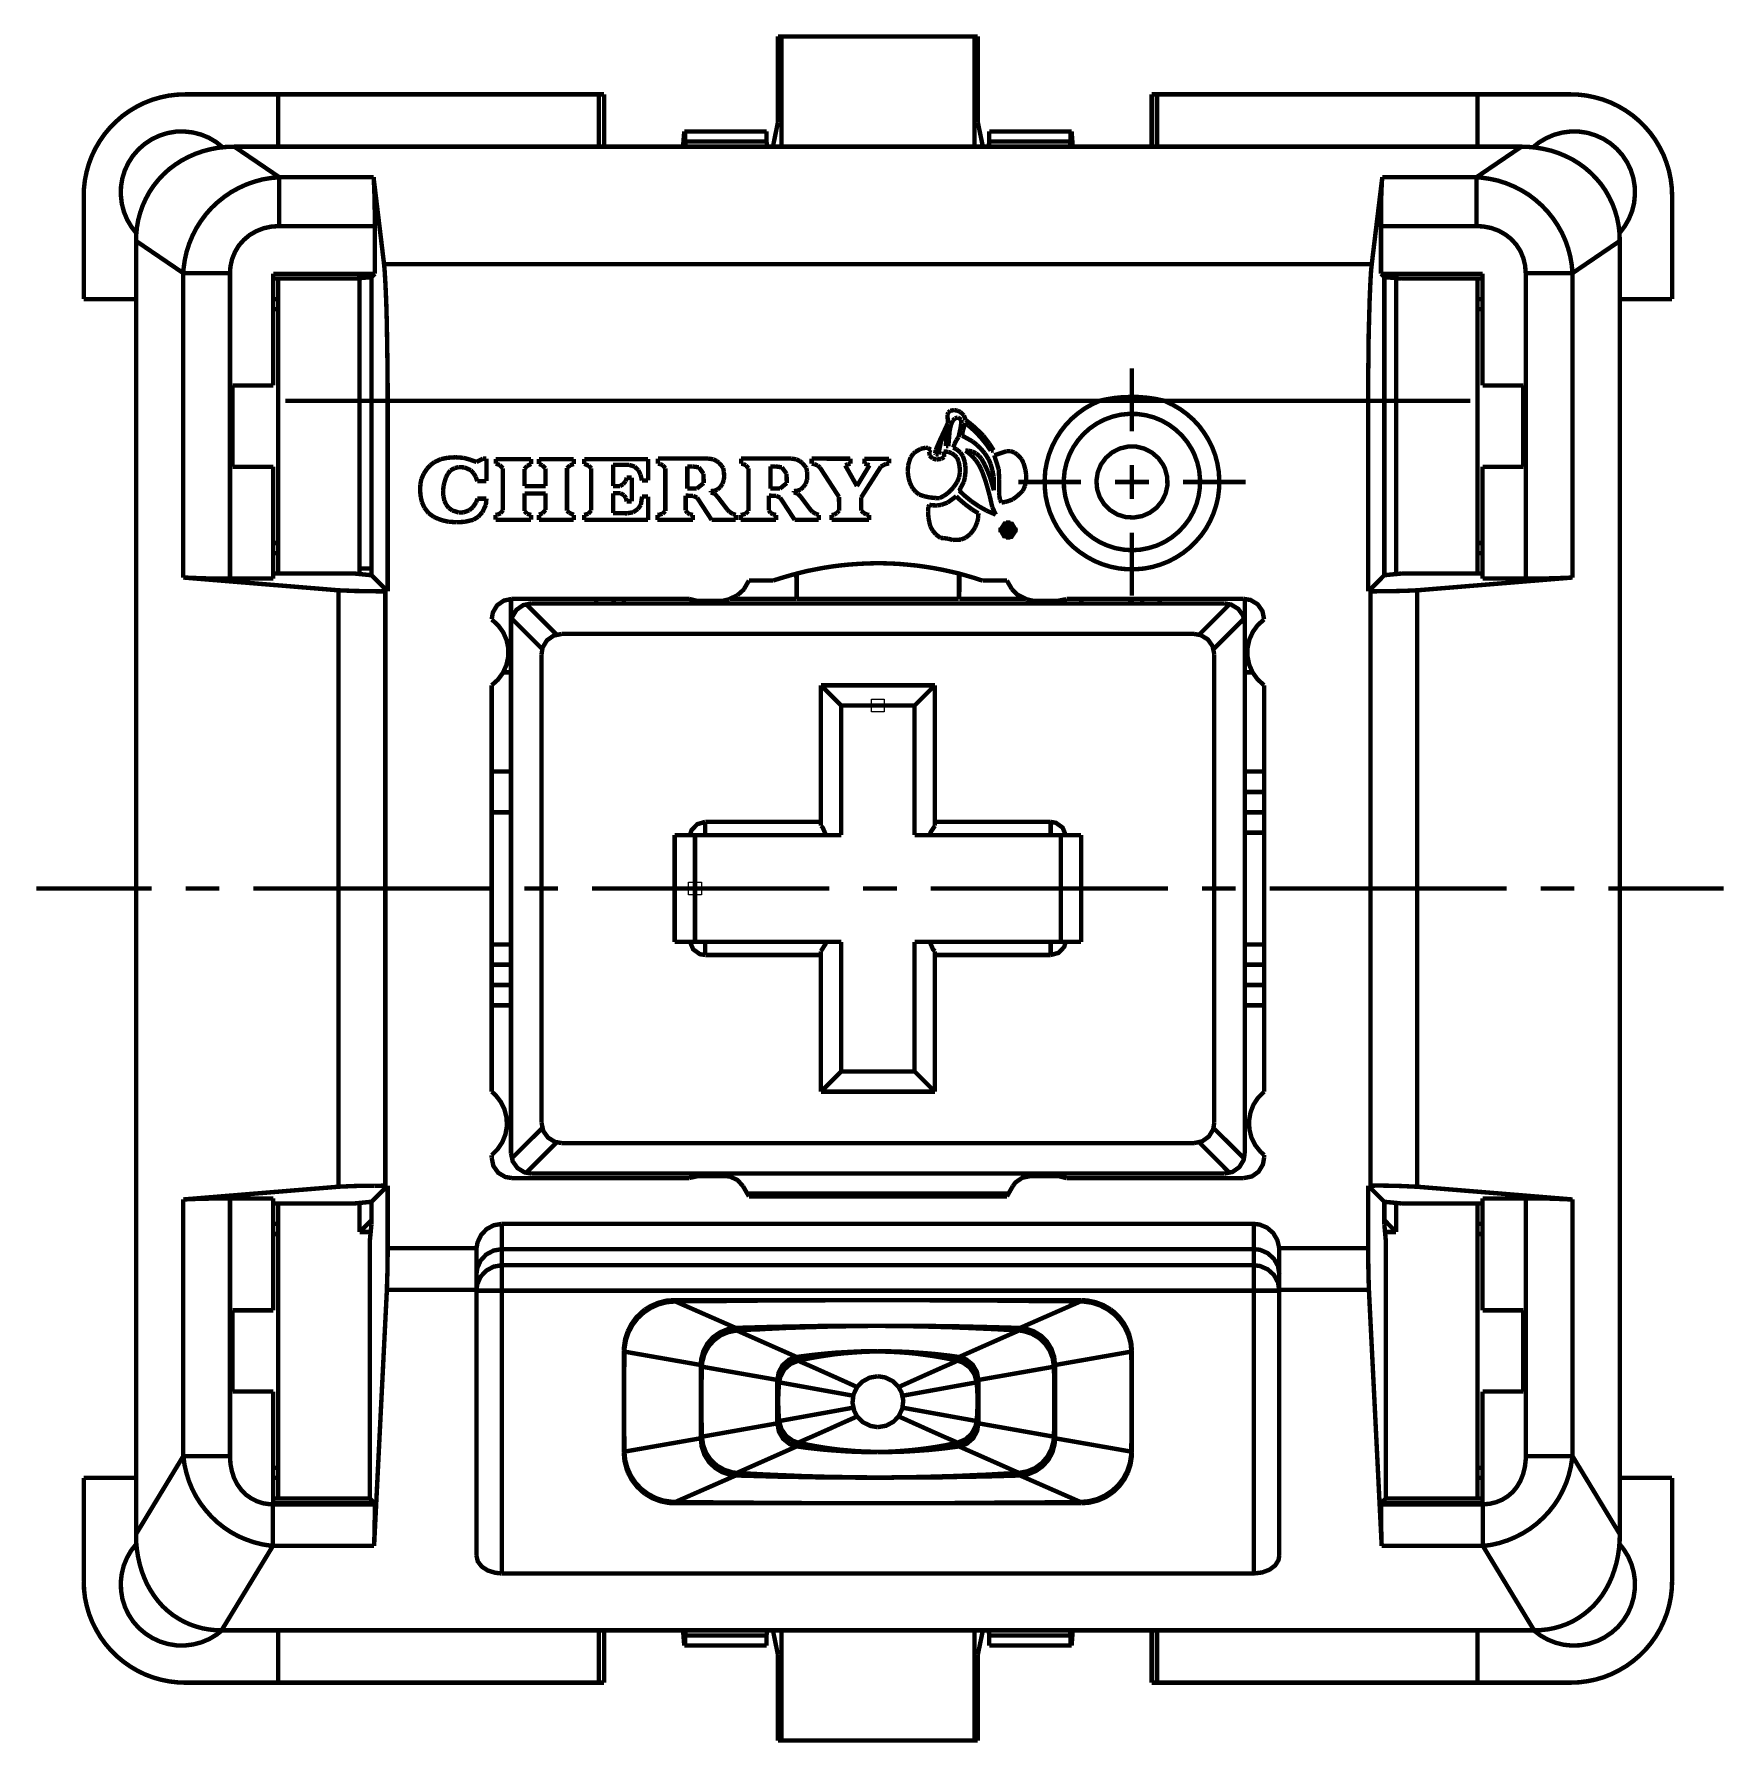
# Model space of a CAD drawing. Extents: x 2.71 to 4.67, y 7.85 to 9.83.
import ezdxf

# ---------------------------------------------------------------- set-up
doc = ezdxf.new("R2010")
doc.units = 0
doc.layers.get('0').update_dxf_attribs({"linetype": 'CONTINUOUS'})

msp = doc.modelspace()

# ---------------------------------------------------------------- linework, layer by layer
at = {"color": 0, "const_width": 0.00514}
for points in [[(3.5759, 9.83117), (3.57189, 9.83117)], [(3.57189, 9.73156), (3.57189, 9.83117)], [(3.5759, 9.83117), (3.5759, 9.70296)], [(3.5759, 9.83117), (3.80018, 9.83117)], [(3.80018, 9.83117), (3.80018, 9.70296)], [(3.80018, 9.83117), (3.8041, 9.83117)], [(3.8041, 9.73156), (3.8041, 9.83117)], [(2.88314, 9.76378), (2.87326, 9.7634), (2.86356, 9.76226), (2.85394, 9.76019), (2.84451, 9.75743), (2.83535, 9.75379), (2.82644, 9.74935), (2.81808, 9.74436), (2.81006, 9.73867), (2.80268, 9.73215), (2.79574, 9.72521), (2.78939, 9.71767), (2.78381, 9.70964), (2.77881, 9.70117), (2.77453, 9.69228), (2.77106, 9.68311), (2.76839, 9.67367), (2.76644, 9.66396), (2.76535, 9.65424), (2.76508, 9.64572)], [(2.88314, 9.76378), (2.99115, 9.76378)], [(2.99115, 9.76378), (2.99115, 9.70296)], [(3.36367, 9.76378), (2.99115, 9.76378)], [(3.36979, 9.76378), (3.36367, 9.76378)], [(3.36367, 9.70296), (3.36367, 9.76378)], [(3.36979, 9.70296), (3.36979, 9.76378)], [(4.00618, 9.76378), (4.01243, 9.76378)], [(4.00618, 9.70296), (4.00618, 9.76378)], [(4.01243, 9.70296), (4.01243, 9.76378)], [(4.38493, 9.76378), (4.01243, 9.76378)], [(4.38493, 9.76378), (4.38493, 9.70296)], [(4.493, 9.76378), (4.38493, 9.76378)], [(4.61106, 9.64572), (4.61062, 9.6556), (4.60938, 9.66531), (4.60742, 9.67492), (4.60449, 9.68435), (4.60101, 9.69353), (4.59657, 9.70226), (4.59158, 9.71072), (4.58578, 9.71881), (4.57937, 9.72618), (4.57243, 9.73312), (4.56494, 9.73947), (4.55686, 9.74507), (4.54839, 9.75006), (4.5395, 9.75435), (4.53033, 9.75782), (4.52072, 9.76047), (4.51118, 9.76243), (4.50146, 9.76351), (4.49294, 9.76378)], [(3.57189, 9.73156), (3.56603, 9.70296)], [(3.8041, 9.73156), (3.81006, 9.70296)], [(2.9266, 9.70226), (2.91894, 9.70839), (2.91049, 9.71337), (2.90132, 9.71713), (2.89187, 9.71951), (2.88217, 9.7206), (2.87229, 9.72049), (2.86257, 9.71881), (2.85325, 9.71588), (2.84435, 9.71169), (2.83615, 9.70632), (2.82883, 9.69993), (2.82226, 9.69243), (2.817, 9.68425), (2.81282, 9.67535), (2.8099, 9.6659), (2.80838, 9.65631), (2.80826, 9.64643), (2.80935, 9.63672), (2.81185, 9.62711), (2.8156, 9.61811), (2.82064, 9.60965), (2.82617, 9.60254)], [(3.463, 9.72076), (3.46158, 9.70296)], [(3.463, 9.72076), (3.46408, 9.72076)], [(3.46408, 9.70893), (3.46408, 9.72076)], [(3.46408, 9.72076), (3.55865, 9.72076)], [(3.46408, 9.70893), (3.46463, 9.70296)], [(3.46408, 9.70893), (3.55865, 9.70893)], [(3.55865, 9.70893), (3.55865, 9.72076)], [(3.55908, 9.70296), (3.55865, 9.70893)], [(3.81685, 9.70296), (3.81743, 9.70893)], [(3.81743, 9.70893), (3.81743, 9.72076)], [(3.81743, 9.72076), (3.91183, 9.72076)], [(3.81743, 9.70893), (3.91183, 9.70893)], [(3.91183, 9.70893), (3.91146, 9.70296)], [(3.91183, 9.70893), (3.91183, 9.72076)], [(3.91314, 9.72076), (3.91183, 9.72076)], [(3.91314, 9.72076), (3.9145, 9.70296)], [(4.54992, 9.60254), (4.55588, 9.61035), (4.56076, 9.61882), (4.56451, 9.62799), (4.56689, 9.63753), (4.56782, 9.64729), (4.56754, 9.65701), (4.56592, 9.66672), (4.56299, 9.676), (4.55871, 9.6849), (4.55328, 9.69308), (4.54671, 9.70047), (4.53922, 9.70688), (4.53103, 9.71213), (4.52203, 9.71615), (4.51269, 9.71907), (4.50299, 9.72049), (4.49311, 9.7206), (4.4834, 9.71935), (4.47396, 9.71685), (4.46496, 9.71294), (4.45643, 9.70796), (4.44938, 9.70226)], [(2.94021, 9.70296), (2.93078, 9.70269), (2.92144, 9.70171), (2.91243, 9.70003), (2.90354, 9.69769), (2.89492, 9.69467), (2.88672, 9.69103), (2.87879, 9.68685), (2.87131, 9.68201), (2.86421, 9.67671), (2.85769, 9.67074), (2.85172, 9.66433), (2.84631, 9.65756), (2.84147, 9.65033), (2.83729, 9.64258), (2.83365, 9.63465), (2.83074, 9.62631), (2.8284, 9.61768), (2.82688, 9.60894), (2.82601, 9.60004), (2.8259, 9.59338)], [(2.94021, 9.70296), (4.43587, 9.70296)], [(2.94021, 9.70296), (2.99229, 9.66754)], [(4.43587, 9.70296), (4.38379, 9.66754)], [(4.55018, 9.59338), (4.54992, 9.60243), (4.54883, 9.61133), (4.54715, 9.62007), (4.54465, 9.62853), (4.54161, 9.63672), (4.53771, 9.64464), (4.53342, 9.65229), (4.52838, 9.6595), (4.52268, 9.66618), (4.5166, 9.67242), (4.50993, 9.67822), (4.50282, 9.68338), (4.49522, 9.6881), (4.48714, 9.69211), (4.47885, 9.69558), (4.47021, 9.6984), (4.46115, 9.70047), (4.45215, 9.70199), (4.44271, 9.70285), (4.43587, 9.70296)], [(2.99229, 9.66743), (2.98258, 9.66656), (2.97282, 9.66493), (2.96326, 9.66228), (2.9541, 9.65907), (2.94504, 9.65489), (2.93647, 9.65018), (2.92839, 9.64464), (2.92074, 9.63851), (2.91351, 9.63172), (2.90701, 9.62435), (2.90115, 9.61643), (2.89589, 9.60812), (2.89144, 9.59933), (2.88769, 9.59033), (2.88465, 9.58089), (2.88254, 9.57129), (2.88118, 9.56158), (2.88075, 9.55604)], [(2.99229, 9.66754), (2.99229, 9.61074)], [(2.99229, 9.66754), (3.10189, 9.66754)], [(3.10189, 9.66754), (3.1141, 9.56657)], [(3.10325, 9.61074), (3.1034, 9.62061), (3.10325, 9.63049), (3.10314, 9.64035), (3.10281, 9.65018), (3.10243, 9.65994), (3.102, 9.66754)], [(4.27425, 9.66754), (4.26199, 9.56657)], [(4.27408, 9.66754), (4.27354, 9.65771), (4.27311, 9.64785), (4.27285, 9.63797), (4.27268, 9.6281), (4.27268, 9.61074)], [(4.38379, 9.66754), (4.27425, 9.66754)], [(4.38379, 9.61074), (4.38379, 9.66754)], [(4.49533, 9.55604), (4.49436, 9.56575), (4.49268, 9.57547), (4.49018, 9.5849), (4.48687, 9.59424), (4.48286, 9.60308), (4.47797, 9.61171), (4.47244, 9.6199), (4.46631, 9.62756), (4.45953, 9.63465), (4.45215, 9.64117), (4.44439, 9.64714), (4.43587, 9.65229), (4.42714, 9.65674), (4.41813, 9.66049), (4.40881, 9.66351), (4.39908, 9.66558), (4.38938, 9.66699), (4.38379, 9.66743)], [(2.76508, 9.64572), (2.76508, 9.52587)], [(4.61106, 9.52587), (4.61106, 9.64572)], [(2.99229, 9.61074), (2.98296, 9.61003), (2.97396, 9.60812), (2.9656, 9.60476), (2.95785, 9.60032), (2.95117, 9.59462), (2.94532, 9.58811), (2.94092, 9.58062), (2.93756, 9.57254), (2.9356, 9.56381), (2.93506, 9.55604)], [(2.99229, 9.61074), (3.1034, 9.61074)], [(3.1034, 9.55533), (3.1034, 9.61074)], [(4.27268, 9.55533), (4.27268, 9.61074)], [(4.38379, 9.61074), (4.27268, 9.61074)], [(4.44092, 9.55604), (4.44021, 9.56489), (4.4381, 9.57351), (4.43479, 9.5816), (4.43007, 9.58892), (4.42421, 9.59549), (4.41726, 9.60092), (4.4095, 9.60531), (4.40104, 9.6084), (4.39199, 9.61019), (4.38379, 9.61074)], [(2.8259, 9.59338), (2.88075, 9.55604)], [(2.8259, 9.59338), (2.8259, 9.51411)], [(4.55018, 9.59338), (4.49533, 9.55604)], [(4.55018, 9.59338), (4.55018, 9.51411)], [(2.88075, 9.55604), (2.93506, 9.55604)], [(2.88075, 9.20226), (2.88075, 9.55604)], [(2.93506, 9.20101), (2.93506, 9.55604)], [(2.98535, 9.42546), (2.98535, 9.55533)], [(3.1034, 9.55533), (2.98535, 9.55533)], [(3.07981, 9.54964), (2.98535, 9.54964)], [(2.99115, 9.54964), (2.99115, 9.20688)], [(3.0995, 9.55143), (3.07981, 9.54964)], [(3.08561, 9.21283), (3.08561, 9.55018)], [(3.1034, 9.55533), (3.0995, 9.55143)], [(3.0995, 9.55143), (3.0995, 9.20492)], [(3.1141, 9.56657), (4.26199, 9.56657)], [(3.11828, 9.40771), (3.11828, 9.4274), (3.11811, 9.43713), (3.11811, 9.44672), (3.118, 9.45617), (3.11783, 9.4656), (3.11768, 9.47461), (3.11757, 9.48351), (3.1174, 9.49214), (3.11729, 9.50049), (3.11703, 9.5084), (3.11686, 9.516), (3.1166, 9.52322), (3.11632, 9.53006), (3.11604, 9.53657), (3.11578, 9.54243), (3.11546, 9.54796), (3.11518, 9.55285), (3.1149, 9.5574), (3.11464, 9.56131), (3.11421, 9.56461), (3.1141, 9.56657)], [(4.26199, 9.56657), (4.26172, 9.56353), (4.26129, 9.56006), (4.26101, 9.55588), (4.26074, 9.55132), (4.26047, 9.54617), (4.26019, 9.54047), (4.25993, 9.53435), (4.25965, 9.52783), (4.25939, 9.52089), (4.25922, 9.51351), (4.25896, 9.50575), (4.25879, 9.49767), (4.25851, 9.48921), (4.25836, 9.48062), (4.25819, 9.47157), (4.25808, 9.4624), (4.25808, 9.45296), (4.25792, 9.44353), (4.25776, 9.43381), (4.25776, 9.40771)], [(4.39074, 9.55533), (4.27268, 9.55533)], [(4.27658, 9.55143), (4.27268, 9.55533)], [(4.27658, 9.55143), (4.27658, 9.20492)], [(4.27658, 9.55143), (4.29633, 9.54964)], [(4.29031, 9.55018), (4.29031, 9.20632)], [(4.39074, 9.54964), (4.29633, 9.54964)], [(4.38493, 9.54964), (4.38493, 9.20688)], [(4.39074, 9.42546), (4.39074, 9.55533)], [(4.44092, 9.55604), (4.49533, 9.55604)], [(4.44092, 9.20101), (4.44092, 9.55604)], [(4.49533, 9.20226), (4.49533, 9.55604)], [(2.8259, 9.52587), (2.76508, 9.52587)], [(2.8259, 9.51411), (2.8259, 9.2424)], [(2.99115, 9.52587), (2.98535, 9.52587)], [(2.98535, 9.51411), (2.99115, 9.51411)], [(4.39074, 9.52587), (4.38493, 9.52587)], [(4.38493, 9.51411), (4.39074, 9.51411)], [(4.61106, 9.52587), (4.55018, 9.52587)], [(4.55018, 9.51411), (4.55018, 9.2424)], [(3.98324, 9.37229), (3.98324, 9.44532)], [(2.93799, 9.331), (2.93799, 9.42546)], [(2.98535, 9.42546), (2.93799, 9.42546)], [(4.02061, 9.40771), (4.0109, 9.40978), (4.00119, 9.41118), (3.99132, 9.412), (3.98161, 9.41211), (3.97174, 9.41174), (3.96186, 9.41075), (3.95226, 9.40907), (3.94601, 9.40771)], [(4.43799, 9.42546), (4.39074, 9.42546)], [(4.43799, 9.331), (4.43799, 9.42546)], [(3.23535, 9.40771), (2.99924, 9.40771)], [(3.11828, 9.40771), (3.94601, 9.40771)], [(3.11828, 9.18614), (3.11828, 9.40771)], [(3.31396, 9.40771), (3.27462, 9.40771)], [(3.62896, 9.40771), (3.3534, 9.40771)], [(3.6684, 9.40771), (3.70768, 9.40771)], [(3.74713, 9.40771), (4.02268, 9.40771)], [(3.76981, 9.3941), (3.76882, 9.39117)], [(3.76882, 9.39117), (3.76953, 9.38183)], [(3.77214, 9.39606), (3.76981, 9.3941)], [(3.77658, 9.39686), (3.77214, 9.39606)], [(3.7806, 9.39606), (3.77658, 9.39686)], [(3.78381, 9.39475), (3.7806, 9.39606)], [(3.78256, 9.39572), (3.78326, 9.39492)], [(3.78797, 9.39074), (3.78381, 9.39475)], [(3.79004, 9.38531), (3.78797, 9.39074)], [(3.94601, 9.40771), (3.93712, 9.40365), (3.92854, 9.39882), (3.92063, 9.39312), (3.91314, 9.38672), (3.90631, 9.3795), (3.90033, 9.37185), (3.89507, 9.3635), (3.89063, 9.35476), (3.88699, 9.3456), (3.88439, 9.33615), (3.88254, 9.32644), (3.88189, 9.31657), (3.882, 9.30686), (3.88297, 9.29699), (3.88504, 9.28743), (3.88797, 9.2781), (3.89187, 9.2691), (3.8966, 9.26031), (3.90213, 9.25228), (3.90836, 9.24462), (3.91531, 9.23768), (3.92296, 9.23156), (3.93115, 9.22618), (3.93978, 9.22146), (3.94894, 9.21767), (3.95839, 9.21479), (3.96799, 9.21283), (3.97771, 9.21186), (3.98757, 9.21186), (3.9974, 9.21268), (4.007, 9.21451), (4.01644, 9.21729), (4.02561, 9.22086), (4.03435, 9.22547), (4.04254, 9.23074), (4.05018, 9.23687), (4.05729, 9.24382), (4.06369, 9.25114), (4.06939, 9.25922), (4.07411, 9.26785), (4.07813, 9.27686), (4.08117, 9.28618), (4.08339, 9.29574), (4.08453, 9.30544), (4.08479, 9.31532), (4.08421, 9.32519), (4.08257, 9.3349), (4.08008, 9.34435), (4.07661, 9.35351), (4.07243, 9.36199)], [(4.07243, 9.36199), (4.06728, 9.37033), (4.06147, 9.37825), (4.05479, 9.38547), (4.04742, 9.39199), (4.0395, 9.39785), (4.03103, 9.40283), (4.02214, 9.40712), (4.02061, 9.40771)], [(4.02061, 9.40771), (4.25782, 9.40771)], [(4.06201, 9.40771), (4.10146, 9.40771)], [(4.14074, 9.40771), (4.37674, 9.40771)], [(4.25782, 9.18614), (4.25782, 9.40771)], [(3.76947, 9.38183), (3.76036, 9.36225)], [(3.76492, 9.36936), (3.76768, 9.37451)], [(3.76714, 9.35493), (3.76768, 9.37451)], [(3.76992, 9.35493), (3.77143, 9.37283)], [(3.77143, 9.37283), (3.77285, 9.37935)], [(3.77285, 9.37935), (3.77507, 9.38465)], [(3.77507, 9.38465), (3.77756, 9.38726)], [(3.77756, 9.38726), (3.78087, 9.38824)], [(3.78087, 9.38824), (3.78504, 9.38564)], [(3.78396, 9.37532), (3.78174, 9.36546)], [(3.78494, 9.38172), (3.78396, 9.37532)], [(3.78504, 9.38564), (3.78494, 9.38172)], [(3.78592, 9.36714), (3.78674, 9.37267)], [(3.78674, 9.37267), (3.7895, 9.38183)], [(3.7895, 9.38183), (3.79313, 9.37907)], [(3.7934, 9.38282), (3.79004, 9.38531)], [(3.79313, 9.37907), (3.79725, 9.37549)], [(3.79949, 9.37771), (3.7934, 9.38282)], [(3.79725, 9.37549), (3.80311, 9.3699)], [(3.8055, 9.37213), (3.79949, 9.37771)], [(3.81049, 9.36714), (3.8055, 9.37213)], [(3.73757, 9.35172), (3.73161, 9.34825)], [(3.74354, 9.35308), (3.73757, 9.35172)], [(3.74604, 9.35281), (3.74354, 9.35314)], [(3.74962, 9.35101), (3.74604, 9.35281)], [(3.74772, 9.34825), (3.74935, 9.35075)], [(3.74935, 9.35075), (3.74962, 9.35101)], [(3.75797, 9.35688), (3.75532, 9.35058)], [(3.76036, 9.36225), (3.75797, 9.35688)], [(3.75879, 9.34532), (3.7595, 9.35157)], [(3.7595, 9.35157), (3.76144, 9.36019)], [(3.76144, 9.36019), (3.76492, 9.36936)], [(3.76714, 9.35493), (3.76992, 9.35493)], [(3.77713, 9.35753), (3.77561, 9.35325)], [(3.77561, 9.35325), (3.77924, 9.35146)], [(3.77935, 9.36187), (3.77713, 9.35753)], [(3.77924, 9.35146), (3.78396, 9.34754)], [(3.78174, 9.36546), (3.77935, 9.36187)], [(3.79144, 9.3641), (3.78592, 9.36714)], [(3.79796, 9.36046), (3.79144, 9.3641)], [(3.80328, 9.35628), (3.79796, 9.36046)], [(3.80311, 9.3699), (3.80897, 9.36339)], [(3.80783, 9.35183), (3.80328, 9.35628)], [(3.81228, 9.34657), (3.80783, 9.35183)], [(3.80897, 9.36339), (3.81478, 9.35618)], [(3.81754, 9.35796), (3.81049, 9.36714)], [(3.81478, 9.35618), (3.81922, 9.34961)], [(3.82254, 9.35004), (3.81754, 9.35796)], [(2.93799, 9.331), (2.98535, 9.331)], [(2.98535, 9.20101), (2.98535, 9.331)], [(3.16797, 9.33285), (3.16407, 9.32867)], [(3.17258, 9.33632), (3.16797, 9.33285)], [(3.18007, 9.33979), (3.17258, 9.33632)], [(3.18782, 9.34142), (3.18007, 9.33979)], [(3.197, 9.34201), (3.18782, 9.34142)], [(3.2066, 9.34131), (3.197, 9.34201)], [(3.21365, 9.33936), (3.2066, 9.34131)], [(3.22157, 9.33658), (3.21365, 9.33936)], [(3.22911, 9.34033), (3.22157, 9.33658)], [(3.22911, 9.34033), (3.23313, 9.3405)], [(3.23313, 9.31424), (3.23313, 9.3405)], [(3.28504, 9.3399), (3.24393, 9.3399)], [(3.24393, 9.3399), (3.24393, 9.33464)], [(3.24393, 9.33464), (3.24864, 9.33296)], [(3.24864, 9.33296), (3.25228, 9.32921)], [(3.27729, 9.3284), (3.28033, 9.33197)], [(3.28033, 9.33197), (3.28504, 9.33421)], [(3.28504, 9.33421), (3.28504, 9.3399)], [(3.33464, 9.3399), (3.29422, 9.3399)], [(3.29422, 9.3399), (3.29422, 9.33421)], [(3.29422, 9.33421), (3.29796, 9.33268)], [(3.29796, 9.33268), (3.30171, 9.32894)], [(3.32671, 9.32938), (3.33008, 9.33257)], [(3.33008, 9.33257), (3.33464, 9.33421)], [(3.33464, 9.33421), (3.33464, 9.3399)], [(3.42101, 9.3399), (3.34674, 9.3399)], [(3.34674, 9.3399), (3.34674, 9.33436)], [(3.34674, 9.33436), (3.35189, 9.33225)], [(3.35189, 9.33225), (3.35493, 9.3291)], [(3.38032, 9.30854), (3.38032, 9.33322)], [(3.38032, 9.33322), (3.39882, 9.33322)], [(3.39882, 9.33322), (3.40533, 9.33117)], [(3.40533, 9.33117), (3.40967, 9.32699)], [(3.42101, 9.31506), (3.42101, 9.3399)], [(3.4324, 9.3405), (3.49061, 9.3405)], [(3.4324, 9.3405), (3.4324, 9.33447)], [(3.4324, 9.33447), (3.43522, 9.3341)], [(3.43522, 9.3341), (3.4381, 9.33268)], [(3.4381, 9.33268), (3.44103, 9.32921)], [(3.46658, 9.33132), (3.46658, 9.30561)], [(3.47254, 9.33132), (3.46658, 9.33132)], [(3.47254, 9.33132), (3.47993, 9.33035)], [(3.49675, 9.33963), (3.49061, 9.3405)], [(3.5006, 9.33768), (3.49675, 9.33963)], [(3.50325, 9.33572), (3.5006, 9.33768)], [(3.50657, 9.33197), (3.50325, 9.33572)], [(3.50825, 9.32938), (3.50657, 9.33197)], [(3.52908, 9.3405), (3.58713, 9.3405)], [(3.52908, 9.3405), (3.52908, 9.33447)], [(3.52908, 9.33447), (3.53185, 9.3341)], [(3.53185, 9.3341), (3.53467, 9.33268)], [(3.53467, 9.33268), (3.53754, 9.32921)], [(3.5631, 9.33132), (3.5631, 9.30561)], [(3.56922, 9.33132), (3.5631, 9.33132)], [(3.56922, 9.33132), (3.57644, 9.33035)], [(3.59326, 9.33963), (3.58713, 9.3405)], [(3.59717, 9.33768), (3.59326, 9.33963)], [(3.59978, 9.33572), (3.59717, 9.33768)], [(3.60314, 9.33197), (3.59978, 9.33572)], [(3.60493, 9.32938), (3.60314, 9.33197)], [(3.65603, 9.34033), (3.61106, 9.3405)], [(3.61106, 9.3405), (3.61106, 9.33447)], [(3.61106, 9.33447), (3.6141, 9.3341)], [(3.6141, 9.3341), (3.618, 9.33242)], [(3.618, 9.33242), (3.62061, 9.33018)], [(3.65007, 9.33268), (3.653, 9.33393)], [(3.66368, 9.30854), (3.65007, 9.33268)], [(3.653, 9.33393), (3.65631, 9.33447)], [(3.65631, 9.33447), (3.65603, 9.34033)], [(3.67828, 9.33268), (3.66368, 9.30854)], [(3.66868, 9.29546), (3.69157, 9.33117)], [(3.67225, 9.33447), (3.67518, 9.33393)], [(3.67242, 9.34033), (3.67231, 9.33447)], [(3.7009, 9.34033), (3.67242, 9.34033)], [(3.67518, 9.33393), (3.67828, 9.33268)], [(3.69157, 9.33117), (3.69467, 9.33296)], [(3.69467, 9.33296), (3.69754, 9.33421)], [(3.69754, 9.33421), (3.70101, 9.33479)], [(3.70101, 9.33479), (3.7009, 9.34033)], [(3.72325, 9.33257), (3.72271, 9.32519)], [(3.7245, 9.33729), (3.72325, 9.33257)], [(3.72618, 9.34201), (3.7245, 9.33729)], [(3.72922, 9.34614), (3.72618, 9.34201)], [(3.73161, 9.34825), (3.72922, 9.34614)], [(3.7481, 9.34407), (3.74772, 9.34825)], [(3.7481, 9.34407), (3.75174, 9.3405)], [(3.75618, 9.33936), (3.75174, 9.3405)], [(3.75532, 9.35058), (3.7545, 9.34646)], [(3.7545, 9.34646), (3.75504, 9.34549)], [(3.75504, 9.34549), (3.75879, 9.34532)], [(3.76172, 9.34017), (3.75618, 9.33936)], [(3.76519, 9.34229), (3.76172, 9.34017)], [(3.76964, 9.34836), (3.76438, 9.34879)], [(3.76438, 9.34879), (3.76519, 9.34229)], [(3.77354, 9.34685), (3.76964, 9.34836)], [(3.77701, 9.34451), (3.77354, 9.34685)], [(3.77989, 9.34174), (3.77701, 9.34451)], [(3.78174, 9.33729), (3.77989, 9.34174)], [(3.78299, 9.33143), (3.78174, 9.33729)], [(3.78336, 9.32476), (3.78299, 9.33143)], [(3.78396, 9.34754), (3.78683, 9.34338)], [(3.78683, 9.34338), (3.78896, 9.33703)], [(3.78896, 9.33703), (3.78965, 9.33225)], [(3.78965, 9.33225), (3.78993, 9.32574)], [(3.78976, 9.34961), (3.79269, 9.34978)], [(3.79313, 9.34728), (3.78976, 9.34961)], [(3.79269, 9.34978), (3.79785, 9.34868)], [(3.79671, 9.34424), (3.79313, 9.34728)], [(3.80143, 9.33908), (3.79671, 9.34424)], [(3.79785, 9.34868), (3.80214, 9.34657)], [(3.80518, 9.33356), (3.80143, 9.33908)], [(3.80214, 9.34657), (3.80588, 9.34338)], [(3.80783, 9.3285), (3.80518, 9.33356)], [(3.80588, 9.34338), (3.80854, 9.34006)], [(3.80854, 9.34006), (3.81228, 9.33322)], [(3.81674, 9.33963), (3.81228, 9.34657)], [(3.81228, 9.33322), (3.81549, 9.32628)], [(3.81896, 9.33447), (3.81674, 9.33963)], [(3.82118, 9.32687), (3.81896, 9.33447)], [(3.81922, 9.34961), (3.82254, 9.35004)], [(3.82493, 9.34489), (3.82324, 9.34435)], [(3.8284, 9.32813), (3.82324, 9.34435)], [(3.83729, 9.34896), (3.82493, 9.34489)], [(3.84229, 9.34907), (3.83729, 9.34896)], [(3.84674, 9.34754), (3.84229, 9.34907)], [(3.84967, 9.34532), (3.84674, 9.34754)], [(3.85226, 9.34283), (3.84967, 9.34532)], [(3.85519, 9.33963), (3.85226, 9.34283)], [(3.85742, 9.33479), (3.85519, 9.33963)], [(3.85938, 9.32796), (3.85742, 9.33479)], [(3.98324, 9.33296), (3.98324, 9.29351)], [(4.39074, 9.331), (4.43799, 9.331)], [(4.39074, 9.20101), (4.39074, 9.331)], [(3.15744, 9.31646), (3.15631, 9.3106)], [(3.16021, 9.32281), (3.15744, 9.31646)], [(3.16407, 9.32867), (3.16021, 9.32281)], [(3.18326, 9.30865), (3.18425, 9.31282)], [(3.18425, 9.31282), (3.18604, 9.31853)], [(3.18604, 9.31853), (3.18826, 9.32281)], [(3.18826, 9.32281), (3.19119, 9.32671)], [(3.19119, 9.32671), (3.19618, 9.32938)], [(3.19618, 9.32938), (3.20117, 9.33062)], [(3.20117, 9.33062), (3.20757, 9.33018)], [(3.20757, 9.33018), (3.2149, 9.32699)], [(3.2149, 9.32699), (3.2181, 9.32351)], [(3.2181, 9.32351), (3.22076, 9.31922)], [(3.22076, 9.31922), (3.22244, 9.31424)], [(3.22244, 9.31424), (3.23313, 9.31424)], [(3.25228, 9.32921), (3.25228, 9.28049)], [(3.2774, 9.30854), (3.27729, 9.3284)], [(3.30171, 9.32894), (3.30186, 9.30854)], [(3.32671, 9.27989), (3.32671, 9.32938)], [(3.35493, 9.3291), (3.35493, 9.28017)], [(3.39492, 9.31435), (3.39199, 9.31076)], [(3.39615, 9.31825), (3.39492, 9.31435)], [(3.40201, 9.31825), (3.39615, 9.31825)], [(3.40201, 9.29075), (3.40201, 9.31825)], [(3.40967, 9.32699), (3.41217, 9.32183)], [(3.41217, 9.32183), (3.41379, 9.31506)], [(3.41379, 9.31506), (3.42101, 9.31506)], [(3.44103, 9.32921), (3.44103, 9.27951)], [(3.48562, 9.31201), (3.47754, 9.30561)], [(3.47993, 9.33035), (3.48535, 9.32297)], [(3.48535, 9.32297), (3.48562, 9.31201)], [(3.50478, 9.30729), (3.50743, 9.31114)], [(3.50743, 9.31114), (3.50896, 9.31586)], [(3.50906, 9.32493), (3.50825, 9.32938)], [(3.50896, 9.31586), (3.50939, 9.3195)], [(3.50939, 9.3195), (3.50906, 9.32493)], [(3.53754, 9.32921), (3.53754, 9.27951)], [(3.58214, 9.31201), (3.57422, 9.30561)], [(3.57644, 9.33035), (3.58187, 9.32297)], [(3.58187, 9.32297), (3.58214, 9.31201)], [(3.60129, 9.30729), (3.60411, 9.31114)], [(3.60411, 9.31114), (3.60563, 9.31586)], [(3.60574, 9.32493), (3.60493, 9.32938)], [(3.60563, 9.31586), (3.6059, 9.3195)], [(3.6059, 9.3195), (3.60574, 9.32493)], [(3.62061, 9.33018), (3.64285, 9.2959)], [(3.72271, 9.32519), (3.72368, 9.31782)], [(3.72368, 9.31782), (3.72504, 9.3131)], [(3.72504, 9.3131), (3.72689, 9.30881)], [(3.77604, 9.30729), (3.78006, 9.3131)], [(3.78006, 9.3131), (3.78244, 9.31896)], [(3.78244, 9.31896), (3.78336, 9.32476)], [(3.78797, 9.31353), (3.78629, 9.31033)], [(3.78907, 9.31836), (3.78797, 9.31353)], [(3.78993, 9.32574), (3.78907, 9.31836)], [(3.80963, 9.32422), (3.80783, 9.3285)], [(3.81244, 9.31646), (3.80963, 9.32422)], [(3.81478, 9.30892), (3.81244, 9.31646)], [(3.81549, 9.32628), (3.81853, 9.31836)], [(3.81853, 9.31836), (3.82286, 9.30354)], [(3.82254, 9.31922), (3.82118, 9.32687)], [(3.82286, 9.30354), (3.82254, 9.31922)], [(3.8284, 9.32813), (3.8291, 9.31646)], [(3.8291, 9.31646), (3.82894, 9.30143)], [(3.92421, 9.31326), (3.85129, 9.31326)], [(3.85883, 9.30838), (3.86019, 9.31478)], [(3.86035, 9.32172), (3.85938, 9.32796)], [(3.86019, 9.31478), (3.86035, 9.32172)], [(4.00299, 9.31326), (3.96365, 9.31326)], [(4.04243, 9.31326), (4.11535, 9.31326)], [(3.15631, 9.3106), (3.15603, 9.30285)], [(3.15603, 9.30285), (3.15674, 9.29601)], [(3.15674, 9.29601), (3.1581, 9.28993)], [(3.18267, 9.30285), (3.18326, 9.30865)], [(3.183, 9.29725), (3.18267, 9.30285)], [(3.18425, 9.29144), (3.183, 9.29725)], [(3.18631, 9.287), (3.18425, 9.29144)], [(3.22271, 9.29394), (3.22119, 9.28965)], [(3.23313, 9.29394), (3.22271, 9.29394)], [(3.23242, 9.28674), (3.23313, 9.29394)], [(3.30186, 9.30854), (3.2774, 9.30854)], [(3.2774, 9.27951), (3.2774, 9.29992)], [(3.2774, 9.29992), (3.30186, 9.29992)], [(3.30186, 9.29992), (3.30186, 9.28088)], [(3.38824, 9.30854), (3.38032, 9.30854)], [(3.38032, 9.27713), (3.38032, 9.30018)], [(3.38032, 9.30018), (3.38911, 9.30018)], [(3.39199, 9.31076), (3.38824, 9.30854)], [(3.38911, 9.30018), (3.39296, 9.29785)], [(3.39296, 9.29785), (3.39518, 9.29465)], [(3.39518, 9.29465), (3.39606, 9.29075)], [(3.41396, 9.29628), (3.41254, 9.28674)], [(3.42101, 9.29628), (3.41396, 9.29628)], [(3.42101, 9.26921), (3.42101, 9.29628)], [(3.46463, 9.28017), (3.46463, 9.29742)], [(3.46463, 9.29742), (3.47325, 9.29715)], [(3.47754, 9.30561), (3.46658, 9.30561)], [(3.47325, 9.29715), (3.47797, 9.29503)], [(3.47797, 9.29503), (3.49479, 9.26921)], [(3.49382, 9.30268), (3.49799, 9.30311)], [(3.49382, 9.30117), (3.49382, 9.30268)], [(3.49826, 9.29975), (3.49382, 9.30117)], [(3.49799, 9.30311), (3.50157, 9.30447)], [(3.50174, 9.29601), (3.49826, 9.29975)], [(3.50157, 9.30447), (3.50478, 9.30729)], [(3.5134, 9.28076), (3.50174, 9.29601)], [(3.56131, 9.28017), (3.56131, 9.29742)], [(3.56131, 9.29742), (3.56976, 9.29715)], [(3.57422, 9.30561), (3.5631, 9.30561)], [(3.56976, 9.29715), (3.57449, 9.29503)], [(3.57449, 9.29503), (3.59131, 9.26921)], [(3.59033, 9.30117), (3.5905, 9.30268)], [(3.59494, 9.29975), (3.59033, 9.30117)], [(3.5905, 9.30268), (3.59462, 9.30311)], [(3.59239, 9.30046), (3.59239, 9.30285)], [(3.59462, 9.30311), (3.5981, 9.30447)], [(3.59842, 9.29601), (3.59494, 9.29975)], [(3.5981, 9.30447), (3.60129, 9.30729)], [(3.60992, 9.28076), (3.59842, 9.29601)], [(3.64285, 9.2959), (3.64296, 9.28006)], [(3.66868, 9.27989), (3.66868, 9.29546)], [(3.72689, 9.30881), (3.72851, 9.30604)], [(3.72851, 9.30604), (3.73199, 9.30186)], [(3.73199, 9.30186), (3.73606, 9.29867)], [(3.73606, 9.29867), (3.74186, 9.29671)], [(3.74186, 9.29671), (3.7481, 9.29536)], [(3.7481, 9.29536), (3.75467, 9.29465)], [(3.75467, 9.29465), (3.75976, 9.29449)], [(3.75976, 9.29449), (3.76421, 9.29688)], [(3.76421, 9.29688), (3.76839, 9.29964)], [(3.76839, 9.29964), (3.77257, 9.30339)], [(3.77479, 9.29351), (3.76882, 9.28922)], [(3.77257, 9.30339), (3.77604, 9.30729)], [(3.77908, 9.29671), (3.77479, 9.29351)], [(3.78353, 9.29243), (3.77908, 9.29671)], [(3.78407, 9.30632), (3.78271, 9.30322)], [(3.78271, 9.30322), (3.78825, 9.29785)], [(3.78353, 9.3024), (3.78353, 9.30518)], [(3.78939, 9.28743), (3.78353, 9.29243)], [(3.78629, 9.31033), (3.78407, 9.30632)], [(3.78825, 9.29785), (3.79671, 9.2909)], [(3.81799, 9.29715), (3.81478, 9.30892)], [(3.8209, 9.28435), (3.81799, 9.29715)], [(3.82894, 9.30143), (3.8291, 9.29742)], [(3.8291, 9.29742), (3.82992, 9.29281)], [(3.82992, 9.29281), (3.83171, 9.28933)], [(3.83643, 9.29021), (3.84022, 9.29129)], [(3.84022, 9.29129), (3.84462, 9.29297)], [(3.84462, 9.29297), (3.84879, 9.29601)], [(3.84879, 9.29601), (3.85325, 9.29992)], [(3.85325, 9.29992), (3.85644, 9.30311)], [(3.85644, 9.30311), (3.85883, 9.30838)], [(3.1581, 9.28993), (3.16092, 9.28353)], [(3.16092, 9.28353), (3.1659, 9.27701)], [(3.1659, 9.27701), (3.17199, 9.27268)], [(3.17199, 9.27268), (3.17686, 9.27046)], [(3.18935, 9.2831), (3.18631, 9.287)], [(3.19353, 9.28017), (3.18935, 9.2831)], [(3.20074, 9.27783), (3.19353, 9.28017)], [(3.20643, 9.278), (3.20074, 9.27783)], [(3.21311, 9.28033), (3.20643, 9.278)], [(3.21739, 9.28407), (3.21311, 9.28033)], [(3.22119, 9.28965), (3.21739, 9.28407)], [(3.21799, 9.26938), (3.22353, 9.27285)], [(3.22353, 9.27285), (3.2284, 9.2781)], [(3.2284, 9.2781), (3.23242, 9.28674)], [(3.24588, 9.27533), (3.24365, 9.2749)], [(3.24365, 9.2749), (3.24382, 9.26938)], [(3.24963, 9.27701), (3.24588, 9.27533)], [(3.25228, 9.28049), (3.24963, 9.27701)], [(3.28022, 9.27642), (3.2774, 9.27951)], [(3.28504, 9.2749), (3.28022, 9.27642)], [(3.28504, 9.26938), (3.28504, 9.2749)], [(3.29839, 9.27713), (3.29422, 9.27507)], [(3.29422, 9.27507), (3.29422, 9.26921)], [(3.30186, 9.28088), (3.29839, 9.27713)], [(3.32949, 9.2774), (3.32671, 9.27989)], [(3.33464, 9.27507), (3.32949, 9.2774)], [(3.33464, 9.26921), (3.33464, 9.27507)], [(3.35146, 9.27642), (3.34674, 9.2749)], [(3.34674, 9.2749), (3.34674, 9.26921)], [(3.35493, 9.28017), (3.35146, 9.27642)], [(3.3966, 9.27686), (3.38032, 9.27713)], [(3.39606, 9.29075), (3.40201, 9.29075)], [(3.40354, 9.2781), (3.3966, 9.27686)], [(3.40907, 9.28185), (3.40354, 9.2781)], [(3.41254, 9.28674), (3.40907, 9.28185)], [(3.43381, 9.27518), (3.43186, 9.2749)], [(3.43186, 9.2749), (3.43186, 9.26921)], [(3.43772, 9.27632), (3.43381, 9.27518)], [(3.44103, 9.27951), (3.43772, 9.27632)], [(3.46674, 9.27729), (3.46463, 9.28017)], [(3.46963, 9.27576), (3.46674, 9.27729)], [(3.4731, 9.27507), (3.46963, 9.27576)], [(3.4731, 9.26921), (3.4731, 9.27507)], [(3.51546, 9.27865), (3.5134, 9.28076)], [(3.51947, 9.27615), (3.51546, 9.27865)], [(3.52285, 9.27507), (3.51947, 9.27615)], [(3.52285, 9.26921), (3.52285, 9.27507)], [(3.53033, 9.27518), (3.52854, 9.2749)], [(3.52854, 9.2749), (3.52854, 9.26921)], [(3.53424, 9.27632), (3.53033, 9.27518)], [(3.53754, 9.27951), (3.53424, 9.27632)], [(3.56326, 9.27729), (3.56131, 9.28017)], [(3.56629, 9.27576), (3.56326, 9.27729)], [(3.56967, 9.27507), (3.56629, 9.27576)], [(3.56967, 9.26921), (3.56967, 9.27507)], [(3.61199, 9.27865), (3.60992, 9.28076)], [(3.61604, 9.27615), (3.61199, 9.27865)], [(3.61936, 9.27507), (3.61604, 9.27615)], [(3.61936, 9.26921), (3.61936, 9.27507)], [(3.63699, 9.27533), (3.63422, 9.27479)], [(3.63422, 9.27479), (3.63422, 9.26921)], [(3.64046, 9.27729), (3.63699, 9.27533)], [(3.64296, 9.28006), (3.64046, 9.27729)], [(3.67133, 9.2774), (3.66868, 9.27989)], [(3.67464, 9.27561), (3.67133, 9.2774)], [(3.67785, 9.2749), (3.67464, 9.27561)], [(3.67785, 9.26921), (3.67785, 9.2749)], [(3.74675, 9.28435), (3.74631, 9.27935)], [(3.74631, 9.27935), (3.74675, 9.27229)], [(3.74772, 9.28683), (3.74675, 9.28435)], [(3.74675, 9.27229), (3.74772, 9.26688)], [(3.75131, 9.28618), (3.74772, 9.28683)], [(3.75689, 9.28603), (3.75131, 9.28618)], [(3.76172, 9.28674), (3.75689, 9.28603)], [(3.76882, 9.28922), (3.76172, 9.28674)], [(3.79758, 9.28131), (3.78939, 9.28743)], [(3.79671, 9.2909), (3.80533, 9.28504)], [(3.80479, 9.27686), (3.79758, 9.28131)], [(3.80453, 9.27115), (3.80479, 9.27686)], [(3.80533, 9.28504), (3.81451, 9.27989)], [(3.81451, 9.27989), (3.82503, 9.27533)], [(3.82503, 9.27533), (3.8209, 9.28435)], [(3.83171, 9.28933), (3.83643, 9.29021)], [(3.17686, 9.27046), (3.18213, 9.26867)], [(3.18213, 9.26867), (3.18881, 9.26714)], [(3.18881, 9.26714), (3.19868, 9.26644)], [(3.19868, 9.26644), (3.20796, 9.26699)], [(3.20796, 9.26699), (3.21799, 9.26938)], [(3.28504, 9.26938), (3.24382, 9.26938)], [(3.29422, 9.26921), (3.33464, 9.26921)], [(3.34674, 9.26921), (3.42101, 9.26921)], [(3.43186, 9.26921), (3.4731, 9.26921)], [(3.49479, 9.26921), (3.52285, 9.26921)], [(3.52854, 9.26921), (3.56967, 9.26921)], [(3.59131, 9.26921), (3.61936, 9.26921)], [(3.67785, 9.26921), (3.63422, 9.26921)], [(3.74772, 9.26688), (3.74897, 9.26172)], [(3.74897, 9.26172), (3.75157, 9.257)], [(3.75157, 9.257), (3.75549, 9.25228)], [(3.75549, 9.25228), (3.76074, 9.24826)], [(3.78976, 9.24838), (3.79519, 9.25256)], [(3.79893, 9.25717), (3.79519, 9.25256)], [(3.79893, 9.25717), (3.80106, 9.26074)], [(3.80106, 9.26074), (3.80339, 9.26644)], [(3.80339, 9.26644), (3.80453, 9.27115)], [(3.85064, 9.25743), (3.82813, 9.25743)], [(3.83589, 9.25185), (3.83589, 9.26324)], [(3.83589, 9.26324), (3.84088, 9.26324)], [(3.83589, 9.25185), (3.83686, 9.25185)], [(3.8406, 9.26226), (3.83675, 9.26243)], [(3.83686, 9.25185), (3.83675, 9.26243)], [(3.8374, 9.25743), (3.8374, 9.25825)], [(3.8374, 9.25825), (3.84104, 9.25825)], [(3.84131, 9.25743), (3.8374, 9.25743)], [(3.83925, 9.25618), (3.8399, 9.25657)], [(3.84158, 9.25157), (3.83925, 9.25618)], [(3.83936, 9.26867), (3.83936, 9.24615)], [(3.84239, 9.25201), (3.8399, 9.25657)], [(3.84174, 9.26172), (3.8406, 9.26226)], [(3.84088, 9.26324), (3.84239, 9.26226)], [(3.84104, 9.25825), (3.84201, 9.25906)], [(3.84272, 9.25851), (3.84131, 9.25743)], [(3.84158, 9.25157), (3.84239, 9.25201)], [(3.84239, 9.26031), (3.84174, 9.26172)], [(3.84201, 9.25906), (3.84239, 9.26031)], [(3.84239, 9.26226), (3.84337, 9.26031)], [(3.84337, 9.26031), (3.84272, 9.25851)], [(3.98324, 9.25424), (3.98324, 9.18115)], [(2.8259, 9.2424), (2.8259, 8.43924)], [(2.98535, 9.2424), (2.99115, 9.2424)], [(3.76074, 9.24826), (3.76421, 9.2481)], [(3.76421, 9.2481), (3.76992, 9.24729)], [(3.76992, 9.24729), (3.77507, 9.24588)], [(3.77507, 9.24588), (3.77962, 9.24604)], [(3.77962, 9.24604), (3.7845, 9.24631)], [(3.7845, 9.24631), (3.78976, 9.24838)], [(4.38493, 9.2424), (4.39074, 9.2424)], [(4.55018, 9.2424), (4.55018, 8.43924)], [(2.99115, 9.23062), (2.98535, 9.23062)], [(3.08561, 9.21283), (3.08561, 9.20632)], [(3.08561, 9.21283), (3.0995, 9.21283)], [(3.80963, 9.19868), (3.80018, 9.20171), (3.79075, 9.20449), (3.78131, 9.20714), (3.77171, 9.20936), (3.76215, 9.21143), (3.75244, 9.21326), (3.74268, 9.21479), (3.73296, 9.21615), (3.7231, 9.21713), (3.71338, 9.21799), (3.7035, 9.21853), (3.69368, 9.21881), (3.68381, 9.21881), (3.67393, 9.21853), (3.66422, 9.21799), (3.65435, 9.21729), (3.64447, 9.21631), (3.63476, 9.21506), (3.62506, 9.21354), (3.61535, 9.21169), (3.60574, 9.20979), (3.59619, 9.20742), (3.58675, 9.20492), (3.57726, 9.20215), (3.56782, 9.19922), (3.56646, 9.19868)], [(4.39074, 9.23062), (4.38493, 9.23062)], [(2.88075, 9.20226), (2.89063, 9.20187), (2.90033, 9.20144), (2.91021, 9.20117), (2.92008, 9.20117), (2.9299, 9.20101), (2.93506, 9.20117)], [(2.88075, 9.20226), (3.06114, 9.18739)], [(2.93506, 9.20101), (2.98535, 9.20101)], [(2.98535, 9.20688), (3.07981, 9.20688)], [(3.0995, 9.20492), (3.07981, 9.20688)], [(3.0995, 9.20492), (3.11828, 9.18614)], [(3.53244, 9.18881), (3.53814, 9.19868)], [(3.53814, 9.19868), (3.56646, 9.19868)], [(3.59353, 9.1774), (3.59326, 9.20671)], [(3.59381, 9.20688), (3.59397, 9.1774)], [(3.78228, 9.20688), (3.78201, 9.1774)], [(3.78256, 9.1774), (3.78282, 9.20671)], [(3.80963, 9.19868), (3.838, 9.19868)], [(3.838, 9.19868), (3.84369, 9.18881)], [(4.25782, 9.18614), (4.27658, 9.20492)], [(4.27658, 9.20492), (4.29633, 9.20688)], [(4.29633, 9.20688), (4.39074, 9.20688)], [(4.49533, 9.20226), (4.31478, 9.18739)], [(4.39074, 9.20101), (4.44092, 9.20101)], [(4.44092, 9.20117), (4.45074, 9.20101), (4.46061, 9.20117), (4.47049, 9.20128), (4.48036, 9.20161), (4.49018, 9.20199), (4.49533, 9.20226)], [(3.06114, 9.18739), (3.07101, 9.18701), (3.08089, 9.18658), (3.09076, 9.18647), (3.10064, 9.18631), (3.11046, 9.18614), (3.11561, 9.18631)], [(3.06114, 8.49419), (3.06114, 9.18739)], [(3.11828, 9.18614), (3.11561, 9.18614)], [(3.11561, 8.49544), (3.11561, 9.18614)], [(3.26286, 9.1774), (3.25342, 9.17546), (3.2455, 9.16992), (3.24061, 9.16174), (3.23921, 9.15381)], [(3.26161, 9.14854), (3.26161, 9.1774)], [(3.28532, 9.17215), (3.27588, 9.17019), (3.26796, 9.16465), (3.26297, 9.15631), (3.26243, 9.15463)], [(3.46881, 9.1774), (3.26286, 9.1774)], [(4.09076, 9.17215), (3.28532, 9.17215)], [(3.36062, 9.1774), (3.36062, 9.17215)], [(3.38092, 9.1774), (3.38092, 9.17215)], [(3.39268, 9.17215), (3.39268, 9.1774)], [(3.46881, 9.1774), (3.47814, 9.17507), (3.47911, 9.17507)], [(3.47911, 9.17507), (3.50726, 9.17507)], [(3.50726, 9.17507), (3.51535, 9.17697)], [(3.52479, 9.18169), (3.5159, 9.17731), (3.51535, 9.17697)], [(3.51617, 9.1774), (3.59353, 9.1774)], [(3.52479, 9.18169), (3.53185, 9.18799), (3.53244, 9.18881)], [(3.59397, 9.1774), (3.78201, 9.1774)], [(3.78256, 9.1774), (3.85992, 9.1774)], [(3.84369, 9.18881), (3.85032, 9.18212), (3.85129, 9.18169)], [(3.86074, 9.17697), (3.85189, 9.18143), (3.85129, 9.18169)], [(3.86074, 9.17697), (3.86882, 9.17507)], [(3.86882, 9.17507), (3.89703, 9.17507)], [(3.89703, 9.17507), (3.90647, 9.17697), (3.90728, 9.1774)], [(3.90061, 9.17535), (3.90061, 9.17215)], [(4.11322, 9.1774), (3.90728, 9.1774)], [(3.92421, 9.1774), (3.92421, 9.17215)], [(3.92449, 9.17215), (3.92449, 9.1774)], [(3.98118, 9.1774), (3.98118, 9.17215)], [(3.98324, 9.17215), (3.98324, 9.1774)], [(3.99507, 9.1774), (3.99507, 9.17215)], [(4.01546, 9.1774), (4.01546, 9.17215)], [(4.11436, 9.14854), (4.11242, 9.15799), (4.10688, 9.16575), (4.09868, 9.17074), (4.09076, 9.17215)], [(4.13688, 9.15381), (4.13493, 9.16325), (4.12935, 9.17117), (4.12104, 9.17617), (4.11322, 9.1774)], [(4.11436, 9.14854), (4.11436, 9.1774)], [(4.26047, 9.18614), (4.25782, 9.18614)], [(4.27268, 9.18631), (4.26047, 9.18614)], [(4.26047, 8.49544), (4.26047, 9.18614)], [(4.27268, 9.18631), (4.28256, 9.18631), (4.29243, 9.18658), (4.30214, 9.18685), (4.31201, 9.18728), (4.31478, 9.18739)], [(4.31478, 8.49419), (4.31478, 9.18739)], [(3.23921, 9.15381), (3.23921, 9.15354)], [(3.23921, 9.07699), (3.24647, 9.08356), (3.25228, 9.09142), (3.25629, 9.10047), (3.2584, 9.10992), (3.25851, 9.11979), (3.25657, 9.12935), (3.25271, 9.1384), (3.24701, 9.14632), (3.2399, 9.153), (3.23921, 9.15354)], [(3.26243, 9.15463), (3.26161, 9.14854)], [(3.26243, 9.15463), (3.29785, 9.11919)], [(3.27924, 9.17128), (3.31461, 9.1359)], [(4.09685, 9.17128), (4.06147, 9.1359)], [(4.11367, 9.15463), (4.07813, 9.11919)], [(4.13688, 9.15354), (4.1295, 9.14697), (4.12381, 9.13911), (4.11979, 9.13021), (4.11768, 9.12061), (4.11757, 9.11074), (4.11947, 9.10118), (4.12337, 9.09213), (4.12907, 9.08421), (4.13618, 9.07753), (4.13683, 9.07699)], [(4.13688, 9.15354), (4.13688, 9.15381)], [(3.26161, 9.14854), (3.26161, 8.5331)], [(3.32075, 9.13672), (3.31131, 9.13476), (3.30339, 9.12924), (3.29839, 9.12088), (3.29715, 9.11313)], [(4.05533, 9.13672), (3.32075, 9.13672)], [(4.07894, 9.11313), (4.07699, 9.12256), (4.07146, 9.13032), (4.06326, 9.13531), (4.05533, 9.13672)], [(4.11436, 9.14854), (4.11436, 8.5331)], [(3.29715, 9.11313), (3.29715, 8.56853)], [(4.07894, 8.56853), (4.07894, 9.11313)], [(3.26161, 9.1091), (3.25825, 9.1091)], [(3.26161, 9.11242), (3.25868, 9.11242)], [(4.11436, 9.11242), (4.1174, 9.11242)], [(3.23921, 9.07699), (3.23921, 8.60476)], [(3.26161, 9.09201), (3.25256, 9.09201)], [(3.62185, 9.07699), (3.75424, 9.07699)], [(3.62185, 8.91368), (3.62185, 9.07699)], [(3.64546, 9.05339), (3.62185, 9.07699)], [(3.73063, 9.05339), (3.75424, 9.07699)], [(3.75424, 9.07699), (3.75424, 8.91368)], [(4.11436, 9.09201), (4.12354, 9.09201)], [(4.13688, 8.60465), (4.13688, 9.07699)], [(3.64546, 9.05339), (3.73063, 9.05339)], [(3.64546, 8.90283), (3.64546, 9.05339)], [(3.73063, 9.05339), (3.73063, 8.90283)], [(4.13688, 9.00618), (4.13688, 9.00532)], [(3.26161, 8.97672), (3.23921, 8.97672)], [(4.11436, 8.97672), (4.13688, 8.97672)], [(4.11436, 8.95296), (4.13688, 8.95296)], [(3.26161, 8.92936), (3.23921, 8.92936)], [(3.48731, 8.91824), (3.47814, 8.91558), (3.47157, 8.90881), (3.46963, 8.90283)], [(3.48731, 8.91824), (3.62185, 8.91824)], [(3.48731, 8.91824), (3.48731, 8.90283)], [(3.88883, 8.91824), (3.75424, 8.91824)], [(3.90631, 8.90283), (3.90272, 8.91157), (3.89492, 8.91715), (3.88883, 8.91824)], [(3.88883, 8.91824), (3.88883, 8.90283)], [(4.13688, 8.92936), (4.11436, 8.92936)], [(3.45188, 8.77881), (3.45188, 8.90283)], [(3.47547, 8.90283), (3.45188, 8.90283)], [(3.47547, 8.90283), (3.64546, 8.90283)], [(3.47547, 8.77881), (3.47547, 8.90283)], [(3.62771, 8.90283), (3.62397, 8.91157), (3.62185, 8.91368)], [(3.73063, 8.90283), (3.90061, 8.90283)], [(3.75424, 8.91368), (3.74908, 8.90576), (3.74837, 8.90283)], [(3.90061, 8.90283), (3.90061, 8.77881)], [(3.92421, 8.90283), (3.90061, 8.90283)], [(3.92421, 8.90283), (3.92421, 8.77881)], [(4.13688, 8.90576), (4.11436, 8.90576)], [(2.84397, 8.84088), (2.71007, 8.84088)], [(2.92269, 8.84088), (2.8834, 8.84088)], [(3.23768, 8.84088), (2.96212, 8.84088)], [(3.31646, 8.84088), (3.27701, 8.84088)], [(3.63146, 8.84088), (3.35574, 8.84088)], [(3.67074, 8.84088), (3.71018, 8.84088)], [(3.74951, 8.84088), (4.02507, 8.84088)], [(4.06451, 8.84088), (4.10379, 8.84088)], [(4.14324, 8.84088), (4.41878, 8.84088)], [(4.45811, 8.84088), (4.49756, 8.84088)], [(4.53683, 8.84088), (4.6709, 8.84088)], [(3.26161, 8.77587), (3.23921, 8.77587)], [(3.45188, 8.77881), (3.47547, 8.77881)], [(3.46963, 8.77881), (3.47342, 8.77007), (3.48118, 8.76449), (3.48731, 8.76351)], [(3.47547, 8.77881), (3.64546, 8.77881)], [(3.48731, 8.76351), (3.48731, 8.77881)], [(3.62185, 8.76796), (3.62701, 8.77604), (3.62771, 8.77881)], [(3.64546, 8.62825), (3.64546, 8.77881)], [(3.73063, 8.77881), (3.90061, 8.77881)], [(3.73063, 8.77881), (3.73063, 8.62825)], [(3.74837, 8.77881), (3.75211, 8.77007), (3.75424, 8.76796)], [(3.88883, 8.76351), (3.88883, 8.77881)], [(3.88883, 8.76351), (3.89794, 8.766), (3.90451, 8.77285), (3.90631, 8.77881)], [(3.90061, 8.77881), (3.92421, 8.77881)], [(4.13688, 8.77587), (4.11436, 8.77587)], [(3.48731, 8.76351), (3.62185, 8.76351)], [(3.62185, 8.60465), (3.62185, 8.76796)], [(3.75424, 8.76796), (3.75424, 8.60465)], [(3.75424, 8.76351), (3.88883, 8.76351)], [(3.26161, 8.75228), (3.23921, 8.75228)], [(4.13688, 8.75228), (4.11436, 8.75228)], [(3.26161, 8.72868), (3.23921, 8.72868)], [(4.13688, 8.72868), (4.11436, 8.72868)], [(3.26161, 8.70508), (3.23921, 8.70508)], [(4.13688, 8.70508), (4.11436, 8.70508)], [(3.64546, 8.62825), (3.62185, 8.60465)], [(3.73063, 8.62825), (3.64546, 8.62825)], [(3.73063, 8.62825), (3.75424, 8.60465)], [(3.23921, 8.53088), (3.24615, 8.53782), (3.25157, 8.54601), (3.25521, 8.55507), (3.25689, 8.56478), (3.25646, 8.57449), (3.25407, 8.5841), (3.24978, 8.59283), (3.24382, 8.60058), (3.23921, 8.60476)], [(3.75424, 8.60465), (3.62185, 8.60465)], [(4.13688, 8.60465), (4.12993, 8.59771), (4.12451, 8.58951), (4.12104, 8.58046), (4.11936, 8.57075), (4.11979, 8.56104), (4.12213, 8.55143), (4.12646, 8.54269), (4.13254, 8.53504), (4.13688, 8.53103)], [(3.26243, 8.52701), (3.29785, 8.56239)], [(3.29715, 8.56853), (3.2991, 8.55908), (3.30464, 8.55132), (3.31282, 8.54628), (3.32075, 8.54492)], [(4.05533, 8.54492), (4.06478, 8.54688), (4.07269, 8.55257), (4.07769, 8.56076), (4.07894, 8.56853)], [(4.11367, 8.52701), (4.07813, 8.56239)], [(3.27924, 8.51031), (3.31461, 8.54574)], [(3.32075, 8.54492), (4.05533, 8.54492)], [(4.09685, 8.51031), (4.06147, 8.54574)], [(3.23921, 8.53088), (3.23921, 8.52783)], [(3.23921, 8.52783), (3.24115, 8.51839), (3.24675, 8.51047), (3.25493, 8.50558), (3.26286, 8.50424)], [(3.26161, 8.5331), (3.26367, 8.52365), (3.26921, 8.5159), (3.2774, 8.5109), (3.28532, 8.5095)], [(4.09076, 8.5095), (4.10021, 8.51144), (4.10813, 8.51699), (4.11312, 8.52533), (4.11436, 8.5331)], [(4.11322, 8.50424), (4.12272, 8.50618), (4.13049, 8.51172), (4.13547, 8.52007), (4.13688, 8.52783)], [(4.13688, 8.52783), (4.13688, 8.53103)], [(3.46881, 8.50424), (3.26286, 8.50424)], [(3.28532, 8.5095), (4.09076, 8.5095)], [(3.47911, 8.50657), (3.46963, 8.50461), (3.46881, 8.50424)], [(3.5109, 8.50657), (3.47911, 8.50657)], [(3.53131, 8.49479), (3.5249, 8.50201), (3.51617, 8.50603), (3.5109, 8.50657)], [(3.86518, 8.50657), (3.85574, 8.50461), (3.84782, 8.49908), (3.84478, 8.49479)], [(3.89703, 8.50657), (3.86518, 8.50657)], [(3.90728, 8.50424), (3.89794, 8.50657), (3.89703, 8.50657)], [(4.11322, 8.50424), (3.90728, 8.50424)], [(2.88075, 8.47939), (3.06114, 8.49419)], [(2.93506, 8.48047), (2.92518, 8.48062), (2.91547, 8.48047), (2.9056, 8.48031), (2.89578, 8.48004), (2.8859, 8.47965), (2.88075, 8.47933)], [(2.88075, 8.47939), (2.88075, 8.18104)], [(2.93506, 8.48062), (2.93506, 8.18104)], [(2.93506, 8.48062), (2.98535, 8.48062)], [(2.98535, 8.35058), (2.98535, 8.48062)], [(3.1034, 8.49533), (3.09353, 8.49533), (3.08365, 8.49517), (3.07379, 8.49479), (3.06407, 8.49436), (3.06114, 8.49425)], [(3.11828, 8.49544), (3.0995, 8.47672)], [(3.1034, 8.49533), (3.11561, 8.49544)], [(3.11828, 8.49544), (3.11561, 8.49544)], [(3.11828, 8.42269), (3.11828, 8.49544)], [(3.53131, 8.49479), (3.53814, 8.48296)], [(3.53603, 8.48643), (3.8399, 8.48643)], [(3.53814, 8.48296), (3.838, 8.48296)], [(3.84478, 8.49479), (3.838, 8.48296)], [(4.25782, 8.49544), (4.27658, 8.47672)], [(4.26047, 8.49544), (4.25782, 8.49544)], [(4.25782, 8.42269), (4.25782, 8.49544)], [(4.31478, 8.49419), (4.30507, 8.49462), (4.29519, 8.49507), (4.28532, 8.49533), (4.2755, 8.4955), (4.26563, 8.4955), (4.26047, 8.49533)], [(4.49533, 8.47939), (4.31478, 8.49419)], [(4.39074, 8.35058), (4.39074, 8.48062)], [(4.39074, 8.48062), (4.44092, 8.48062)], [(4.44092, 8.18104), (4.44092, 8.48062)], [(4.49533, 8.47939), (4.48546, 8.47976), (4.47564, 8.48019), (4.46576, 8.48047), (4.45606, 8.48062), (4.44618, 8.48062), (4.44092, 8.48047)], [(4.49533, 8.18104), (4.49533, 8.47939)], [(2.98535, 8.47478), (3.07981, 8.47478)], [(2.99115, 8.47478), (2.99115, 8.132)], [(3.0995, 8.47672), (3.07981, 8.47478)], [(3.08561, 8.44157), (3.08561, 8.47532)], [(3.0995, 8.47672), (3.0995, 8.45074)], [(4.27658, 8.47672), (4.27658, 8.45074)], [(4.27658, 8.47672), (4.29633, 8.47478)], [(4.29031, 8.47532), (4.29031, 8.44157)], [(4.29633, 8.47478), (4.39074, 8.47478)], [(4.38493, 8.47478), (4.38493, 8.132)], [(2.8259, 8.43924), (2.8259, 8.16754)], [(2.99115, 8.45101), (2.98535, 8.45101)], [(2.98535, 8.43924), (2.99115, 8.43924)], [(3.0995, 8.45546), (3.08561, 8.44157)], [(3.08561, 8.44157), (3.09868, 8.44157)], [(3.0995, 8.45074), (3.09754, 8.43104)], [(3.25103, 8.45101), (3.24169, 8.44949), (3.2334, 8.44504), (3.22689, 8.4381), (3.22271, 8.42936), (3.22157, 8.42269)], [(4.12506, 8.45101), (3.25103, 8.45101)], [(3.25103, 8.42171), (3.25103, 8.45101)], [(4.12506, 8.42171), (4.12506, 8.45101)], [(4.15451, 8.42269), (4.15229, 8.43212), (4.1474, 8.44049), (4.14019, 8.44672), (4.13146, 8.45031), (4.12506, 8.45101)], [(4.27658, 8.45546), (4.29031, 8.44157)], [(4.27658, 8.45074), (4.27838, 8.43104)], [(4.2774, 8.44157), (4.29031, 8.44157)], [(4.39074, 8.45101), (4.38493, 8.45101)], [(4.38493, 8.43924), (4.39074, 8.43924)], [(4.55018, 8.43924), (4.55018, 8.16754)], [(3.09754, 8.43104), (3.09754, 8.132)], [(3.1174, 8.37435), (3.11768, 8.38422), (3.118, 8.3941), (3.11811, 8.40392), (3.11828, 8.41368), (3.11828, 8.42269)], [(3.11828, 8.42269), (3.22146, 8.42269)], [(3.22146, 8.42269), (3.22146, 8.42046)], [(3.25103, 8.42171), (3.24143, 8.42003), (3.23286, 8.41547), (3.22629, 8.40836), (3.22244, 8.39953), (3.22146, 8.39242)], [(3.22146, 8.42046), (3.22146, 8.37435)], [(4.12506, 8.42171), (3.25103, 8.42171)], [(3.25103, 8.403), (3.25103, 8.42171)], [(4.12506, 8.403), (4.12506, 8.42171)], [(4.15462, 8.39242), (4.153, 8.40201), (4.14828, 8.41049), (4.14106, 8.41699), (4.13217, 8.4209), (4.12506, 8.42171)], [(4.15451, 8.42269), (4.15451, 8.42046)], [(4.15451, 8.42269), (4.25782, 8.42269)], [(4.15451, 8.42046), (4.15451, 8.37435)], [(4.25782, 8.42269), (4.25782, 8.41297), (4.25814, 8.39324), (4.2584, 8.3834), (4.25868, 8.37435)], [(4.27838, 8.43104), (4.27838, 8.132)], [(3.25103, 8.403), (3.24143, 8.40132), (3.23286, 8.39671), (3.22629, 8.38965), (3.22244, 8.38075), (3.22146, 8.37338)], [(3.25103, 8.403), (4.12506, 8.403)], [(3.25103, 8.37338), (3.25103, 8.403)], [(4.15451, 8.37338), (4.153, 8.38297), (4.14839, 8.3916), (4.14117, 8.39811), (4.13226, 8.40201), (4.12506, 8.403)], [(4.12506, 8.37338), (4.12506, 8.403)], [(3.10254, 8.07671), (3.1174, 8.37435)], [(3.1174, 8.37435), (3.22146, 8.37435)], [(3.22146, 8.06549), (3.22146, 8.37435)], [(3.25103, 8.37338), (3.22146, 8.37338)], [(3.25103, 8.37338), (4.12506, 8.37338)], [(3.25103, 8.04476), (3.25103, 8.37338)], [(3.45242, 8.36089), (3.44271, 8.36003), (3.43311, 8.35753), (3.42421, 8.35351), (3.41601, 8.3481), (3.40881, 8.34142), (3.40283, 8.33365), (3.39828, 8.32503), (3.39518, 8.31575), (3.39356, 8.30604), (3.39339, 8.30257)], [(3.45188, 8.36242), (3.442, 8.36171), (3.43257, 8.35921), (3.42356, 8.35531), (3.41754, 8.35157)], [(3.45188, 8.36242), (3.45242, 8.361)], [(3.45188, 8.36242), (3.68799, 8.36242)], [(3.68799, 8.36242), (3.67828, 8.36225), (3.62896, 8.36225), (3.61908, 8.36214), (3.5995, 8.36214), (3.58963, 8.36199), (3.57981, 8.36199), (3.56993, 8.36187), (3.55018, 8.36187), (3.54031, 8.36171), (3.5306, 8.36171), (3.52078, 8.3616), (3.5109, 8.36143), (3.50103, 8.36143), (3.49115, 8.36133), (3.48128, 8.36117), (3.47146, 8.36117), (3.46158, 8.36106), (3.45242, 8.36089)], [(3.45242, 8.361), (3.52285, 8.33008)], [(3.92367, 8.36089), (3.91379, 8.361), (3.90397, 8.36117), (3.8941, 8.36128), (3.88422, 8.36128), (3.87435, 8.36143), (3.86464, 8.36143), (3.85476, 8.3616), (3.84494, 8.36171), (3.83507, 8.36171), (3.82519, 8.36187), (3.81532, 8.36187), (3.8055, 8.36199), (3.78592, 8.36199), (3.77604, 8.36214), (3.75629, 8.36214), (3.74647, 8.36225), (3.69726, 8.36225), (3.68799, 8.36242)], [(3.68799, 8.36242), (3.92421, 8.36242)], [(3.92367, 8.361), (3.85325, 8.33008)], [(3.92421, 8.36242), (3.92367, 8.361)], [(3.98269, 8.30257), (3.98172, 8.31228), (3.97911, 8.32172), (3.97504, 8.33062), (3.96951, 8.33882), (3.96283, 8.34586), (3.95492, 8.35172), (3.94618, 8.35628), (3.93685, 8.35938), (3.92714, 8.36074), (3.92367, 8.36089)], [(3.95856, 8.35157), (3.95003, 8.35656), (3.94092, 8.36003), (3.93132, 8.36199), (3.92421, 8.36242)], [(4.12506, 8.37338), (4.15451, 8.37338)], [(4.12506, 8.04476), (4.12506, 8.37338)], [(4.15451, 8.37435), (4.25868, 8.37435)], [(4.15451, 8.06549), (4.15451, 8.37435)], [(4.27354, 8.07671), (4.25868, 8.37435)], [(2.93799, 8.25618), (2.93799, 8.35058)], [(2.93799, 8.35058), (2.98535, 8.35058)], [(3.41407, 8.34896), (3.40701, 8.34201), (3.40132, 8.3341), (3.39757, 8.32671)], [(3.41754, 8.35157), (3.41407, 8.34879)], [(3.96203, 8.34879), (3.95856, 8.35157)], [(3.97851, 8.32671), (3.97396, 8.33535), (3.96799, 8.34326), (3.96203, 8.34896)], [(4.39074, 8.35058), (4.43799, 8.35058)], [(4.43799, 8.25618), (4.43799, 8.35058)], [(3.39757, 8.32671), (3.39438, 8.31743), (3.39296, 8.30767), (3.39268, 8.30339)], [(3.52285, 8.33018), (3.51324, 8.3285), (3.50424, 8.32476), (3.49615, 8.31907), (3.48981, 8.31174), (3.48519, 8.30311), (3.48269, 8.29368), (3.48215, 8.287)], [(3.52408, 8.32715), (3.51438, 8.32531), (3.50532, 8.32156), (3.49756, 8.31575), (3.49104, 8.30838), (3.48643, 8.29975), (3.48394, 8.29031), (3.48351, 8.28504)], [(3.68799, 8.33268), (3.6684, 8.33268), (3.65853, 8.33257), (3.64865, 8.33257), (3.63883, 8.33242), (3.62896, 8.33242), (3.61908, 8.33231), (3.60921, 8.33214), (3.5995, 8.33197), (3.58963, 8.33171), (3.57981, 8.3316), (3.56993, 8.33132), (3.56006, 8.33117), (3.55018, 8.33089), (3.54047, 8.33062), (3.5306, 8.33035), (3.52285, 8.33003)], [(3.52285, 8.33008), (3.52408, 8.32715)], [(3.68799, 8.33242), (3.67828, 8.33242), (3.6684, 8.33231), (3.64865, 8.33197), (3.63883, 8.33188), (3.61908, 8.33132), (3.60938, 8.331), (3.5995, 8.33074), (3.58963, 8.33035), (3.57981, 8.33003), (3.56993, 8.32949), (3.56022, 8.3291), (3.55035, 8.3285), (3.54047, 8.32813), (3.5306, 8.32742), (3.52408, 8.32715)], [(3.52408, 8.32715), (3.59369, 8.29628)], [(3.85325, 8.33008), (3.84337, 8.33035), (3.83356, 8.33062), (3.80393, 8.33143), (3.79422, 8.3316), (3.78435, 8.33188), (3.77453, 8.33203), (3.76465, 8.33214), (3.75478, 8.33231), (3.7449, 8.33242), (3.73508, 8.33242), (3.72532, 8.33257), (3.7155, 8.33257), (3.70562, 8.33268), (3.68799, 8.33268)], [(3.852, 8.32715), (3.84212, 8.32769), (3.83242, 8.32824), (3.82254, 8.32878), (3.81272, 8.32921), (3.80285, 8.32964), (3.79313, 8.33008), (3.78326, 8.33046), (3.77339, 8.33089), (3.76351, 8.33117), (3.75369, 8.33143), (3.74382, 8.33171), (3.7341, 8.33188), (3.72424, 8.33214), (3.71436, 8.33231), (3.70449, 8.33231), (3.69467, 8.33242), (3.68799, 8.33242)], [(3.852, 8.32715), (3.78228, 8.29628)], [(3.85325, 8.33008), (3.852, 8.32715)], [(3.89258, 8.28504), (3.89117, 8.29476), (3.88769, 8.30393), (3.88217, 8.31201), (3.87506, 8.31868), (3.8666, 8.32351), (3.85726, 8.32644), (3.852, 8.32715)], [(3.89382, 8.287), (3.89285, 8.29671), (3.88965, 8.30588), (3.8845, 8.31424), (3.87756, 8.32101), (3.86925, 8.32617), (3.85992, 8.32921), (3.85325, 8.33018)], [(3.98324, 8.30339), (3.98242, 8.31326), (3.98004, 8.32269), (3.97851, 8.32671)], [(3.39268, 8.30339), (3.39339, 8.30257)], [(3.39268, 8.24436), (3.39268, 8.30339)], [(3.39312, 8.24436), (3.39339, 8.30257)], [(3.39339, 8.30257), (3.48215, 8.287)], [(3.68799, 8.30311), (3.67828, 8.30296), (3.6684, 8.30285), (3.65853, 8.3024), (3.64865, 8.30186), (3.63883, 8.30132), (3.62907, 8.30046), (3.61925, 8.29949), (3.60949, 8.29839), (3.59967, 8.29715), (3.59369, 8.29633)], [(3.68799, 8.30268), (3.67828, 8.30257), (3.6684, 8.30214), (3.65853, 8.30143), (3.64865, 8.30063), (3.63894, 8.29964), (3.62924, 8.29824), (3.61951, 8.29671), (3.60975, 8.29503), (3.60021, 8.29312), (3.59549, 8.29199)], [(3.78228, 8.29628), (3.77257, 8.29769), (3.76286, 8.29883), (3.75299, 8.29992), (3.74328, 8.30072), (3.72353, 8.30214), (3.71382, 8.30257), (3.69407, 8.30311), (3.68799, 8.30311)], [(3.7806, 8.29199), (3.77106, 8.29406), (3.76129, 8.2959), (3.75157, 8.29753), (3.74186, 8.29893), (3.73215, 8.30018), (3.72228, 8.30117), (3.71257, 8.30186), (3.70269, 8.3024), (3.69282, 8.30268), (3.68799, 8.30268)], [(3.98258, 8.30257), (3.89393, 8.287)], [(3.98324, 8.30339), (3.98253, 8.30257)], [(3.98286, 8.24436), (3.98258, 8.30257)], [(3.98324, 8.30339), (3.98324, 8.24436)], [(3.48215, 8.287), (3.48351, 8.28504)], [(3.48215, 8.24436), (3.48215, 8.287)], [(3.48351, 8.28504), (3.48324, 8.27518), (3.48313, 8.26546), (3.48296, 8.25558), (3.48296, 8.24436)], [(3.48351, 8.28504), (3.57118, 8.26964)], [(3.59369, 8.29644), (3.58464, 8.29312), (3.57726, 8.28674), (3.57269, 8.27826), (3.57129, 8.26964)], [(3.59549, 8.29199), (3.58643, 8.28825), (3.57921, 8.28185), (3.57465, 8.27322), (3.57324, 8.26688)], [(3.59369, 8.29628), (3.59549, 8.29199)], [(3.66396, 8.26144), (3.65489, 8.26546), (3.64606, 8.26947), (3.63699, 8.27354), (3.62799, 8.27756), (3.61908, 8.28157), (3.61008, 8.2856), (3.60101, 8.2895), (3.59532, 8.29199)], [(3.7806, 8.29199), (3.7716, 8.28797), (3.76269, 8.28407), (3.75369, 8.28006), (3.74463, 8.27604), (3.73562, 8.27197), (3.72672, 8.26796), (3.71772, 8.26394), (3.71213, 8.26144)], [(3.78228, 8.29628), (3.7806, 8.29199)], [(3.80285, 8.26688), (3.80018, 8.27632), (3.79465, 8.28424), (3.78674, 8.28993), (3.7806, 8.29199)], [(3.80479, 8.26964), (3.80311, 8.27908), (3.79812, 8.28743), (3.79064, 8.29351), (3.78244, 8.29644)], [(3.89258, 8.28504), (3.8049, 8.26964)], [(3.89393, 8.287), (3.89258, 8.28504)], [(3.89312, 8.24436), (3.89296, 8.25424), (3.89296, 8.26411), (3.89285, 8.27393), (3.89258, 8.28381), (3.89258, 8.28504)], [(3.89393, 8.24436), (3.89393, 8.287)], [(3.57101, 8.24436), (3.57118, 8.26964)], [(3.57118, 8.26964), (3.57324, 8.26688)], [(3.57324, 8.26688), (3.57254, 8.25717), (3.57215, 8.24729), (3.57215, 8.24436)], [(3.57324, 8.26688), (3.65935, 8.25131)], [(3.66396, 8.26144), (3.65967, 8.25271), (3.65853, 8.24294), (3.6606, 8.23351), (3.66379, 8.22743)], [(3.68799, 8.27393), (3.67839, 8.27229), (3.66992, 8.26768), (3.66396, 8.26144)], [(3.71213, 8.26144), (3.70535, 8.26824), (3.69656, 8.27257), (3.68799, 8.27393)], [(3.71213, 8.22726), (3.71631, 8.236), (3.71756, 8.24576), (3.7155, 8.25521), (3.71213, 8.26129)], [(3.80285, 8.26688), (3.71674, 8.25131)], [(3.8049, 8.26964), (3.80285, 8.26688)], [(3.80382, 8.24436), (3.80365, 8.25424), (3.80311, 8.26411), (3.80285, 8.26688)], [(3.80507, 8.24436), (3.8049, 8.26964)], [(2.98535, 8.25618), (2.93799, 8.25618)], [(2.98535, 8.12631), (2.98535, 8.25618)], [(3.39268, 8.18533), (3.39268, 8.24436)], [(3.39312, 8.24436), (3.39339, 8.18631)], [(3.48215, 8.24436), (3.48215, 8.20187)], [(3.48296, 8.24436), (3.48296, 8.23449), (3.48313, 8.22461), (3.48324, 8.21479), (3.48351, 8.20508), (3.48351, 8.20367)], [(3.57101, 8.24436), (3.57118, 8.21924)], [(3.57215, 8.24436), (3.57243, 8.23449), (3.57297, 8.22478), (3.57324, 8.22185)], [(3.80285, 8.22185), (3.80354, 8.23172), (3.80382, 8.24143), (3.80382, 8.24436)], [(3.80507, 8.24436), (3.8049, 8.21924)], [(3.89258, 8.20367), (3.89285, 8.21354), (3.89296, 8.22336), (3.89296, 8.23312), (3.89312, 8.24294), (3.89312, 8.24436)], [(3.89393, 8.24436), (3.89393, 8.20187)], [(3.98286, 8.24436), (3.98258, 8.18631)], [(3.98324, 8.24436), (3.98324, 8.18533)], [(4.43799, 8.25618), (4.39074, 8.25618)], [(4.39074, 8.12631), (4.39074, 8.25618)], [(3.48351, 8.20367), (3.57118, 8.21924)], [(3.57118, 8.21924), (3.57324, 8.22185)], [(3.57129, 8.21924), (3.57297, 8.20964), (3.57785, 8.20128), (3.58544, 8.19521), (3.59369, 8.19228)], [(3.57324, 8.22185), (3.65935, 8.23742)], [(3.57324, 8.22185), (3.5759, 8.21257), (3.58143, 8.20449), (3.58925, 8.19894), (3.59549, 8.19672)], [(3.59532, 8.19672), (3.60439, 8.20074), (3.61339, 8.20464), (3.6224, 8.20865), (3.63146, 8.21268), (3.64035, 8.21674), (3.65836, 8.22478), (3.66396, 8.22726)], [(3.66396, 8.22726), (3.67074, 8.22049), (3.67953, 8.21615), (3.68799, 8.21479)], [(3.68799, 8.21479), (3.69754, 8.21642), (3.70617, 8.22114), (3.71213, 8.22726)], [(3.71213, 8.22726), (3.72119, 8.22325), (3.73004, 8.21924), (3.7391, 8.21517), (3.74799, 8.21115), (3.766, 8.20313), (3.77507, 8.19922), (3.7806, 8.19672)], [(3.80285, 8.22185), (3.71674, 8.23742)], [(3.7806, 8.19672), (3.78965, 8.20047), (3.79688, 8.20697), (3.80143, 8.2155), (3.80285, 8.22185)], [(3.78244, 8.19228), (3.79144, 8.19558), (3.79883, 8.20199), (3.80339, 8.21044), (3.80479, 8.21924)], [(3.8049, 8.21924), (3.80285, 8.22185)], [(3.89258, 8.20367), (3.8049, 8.21924)], [(3.39339, 8.18631), (3.48215, 8.20187)], [(3.48215, 8.20187), (3.48351, 8.20367)], [(3.48215, 8.20187), (3.48324, 8.19211), (3.48633, 8.18283), (3.4916, 8.17449), (3.49854, 8.16769), (3.50689, 8.16254), (3.51617, 8.1595), (3.52285, 8.15853)], [(3.48351, 8.20367), (3.48492, 8.19396), (3.48839, 8.18479), (3.49382, 8.17671), (3.50103, 8.17003), (3.5095, 8.16521), (3.51882, 8.16228), (3.52408, 8.16157)], [(3.852, 8.16157), (3.86171, 8.16342), (3.87061, 8.16715), (3.87853, 8.17296), (3.88493, 8.18033), (3.88949, 8.18896), (3.89214, 8.1984), (3.89258, 8.20367)], [(3.85325, 8.15853), (3.86285, 8.16021), (3.87185, 8.16396), (3.87978, 8.16965), (3.88629, 8.17697), (3.8909, 8.1856), (3.89339, 8.19504), (3.89382, 8.20187)], [(3.89393, 8.20187), (3.89258, 8.20367)], [(3.98258, 8.18631), (3.89393, 8.20187)], [(2.88075, 8.18104), (2.8259, 8.0905)], [(2.88075, 8.18104), (2.93506, 8.18104)], [(2.88092, 8.18104), (2.88217, 8.17128), (2.88439, 8.16174), (2.88726, 8.15229), (2.891, 8.14324), (2.89546, 8.1345), (2.90076, 8.12614), (2.90674, 8.11838), (2.91325, 8.111), (2.92036, 8.10422), (2.92811, 8.0981), (2.93631, 8.09267), (2.94493, 8.08794), (2.95394, 8.0841), (2.96326, 8.08089), (2.97282, 8.0785), (2.98258, 8.07699), (2.98492, 8.07671)], [(2.93506, 8.18104), (2.9356, 8.17215), (2.93728, 8.16368), (2.93978, 8.15576), (2.94342, 8.14854), (2.94797, 8.14214), (2.95324, 8.13656), (2.95953, 8.13217), (2.96631, 8.12869), (2.97353, 8.12631), (2.98128, 8.12522), (2.98492, 8.12506)], [(3.39268, 8.18533), (3.39339, 8.18631)], [(3.39268, 8.18533), (3.39356, 8.17546), (3.39606, 8.16601), (3.39757, 8.162)], [(3.39339, 8.18631), (3.39438, 8.17643), (3.39703, 8.16699), (3.40104, 8.1581), (3.40657, 8.1499), (3.41325, 8.14285), (3.42117, 8.13699), (3.42979, 8.13243), (3.43907, 8.12935), (3.44879, 8.12799), (3.45242, 8.12782)], [(3.52408, 8.16157), (3.59369, 8.19243)], [(3.59369, 8.19243), (3.59549, 8.19672)], [(3.59369, 8.19243), (3.60351, 8.19103), (3.61322, 8.18989), (3.62299, 8.18881), (3.63282, 8.18799), (3.64268, 8.18728), (3.6524, 8.18658), (3.66228, 8.18614), (3.67215, 8.18587), (3.68201, 8.18576), (3.68799, 8.1856)], [(3.59549, 8.19672), (3.60504, 8.19467), (3.61481, 8.19282), (3.62435, 8.19119), (3.63422, 8.18978), (3.64393, 8.18853), (3.65365, 8.18772), (3.66351, 8.18685), (3.67339, 8.18642), (3.68326, 8.18614), (3.68799, 8.18604)], [(3.68799, 8.18604), (3.69786, 8.18614), (3.70768, 8.18658), (3.71756, 8.18728), (3.72726, 8.1881), (3.73714, 8.18924), (3.74685, 8.19049), (3.75657, 8.192), (3.76633, 8.19368), (3.77588, 8.19575), (3.7806, 8.19672)], [(3.68799, 8.1856), (3.69786, 8.18576), (3.70768, 8.18604), (3.71756, 8.18631), (3.72743, 8.18685), (3.73714, 8.18756), (3.74701, 8.18826), (3.75689, 8.18924), (3.7666, 8.19032), (3.77632, 8.19157), (3.78228, 8.19243)], [(3.78228, 8.19243), (3.7806, 8.19672)], [(3.852, 8.16157), (3.78228, 8.19243)], [(3.92367, 8.12782), (3.93338, 8.12869), (3.94299, 8.13118), (3.95188, 8.13519), (3.96007, 8.14063), (3.96729, 8.14729), (3.97325, 8.15506), (3.97781, 8.16368), (3.9809, 8.17296), (3.98242, 8.18267), (3.98269, 8.18631)], [(3.97851, 8.162), (3.98161, 8.17128), (3.98313, 8.18104), (3.98324, 8.18533)], [(3.98324, 8.18533), (3.98253, 8.18631)], [(4.39117, 8.12506), (4.39908, 8.12576), (4.40657, 8.12756), (4.41368, 8.13049), (4.42008, 8.1345), (4.42589, 8.13949), (4.43078, 8.14561), (4.43479, 8.1524), (4.43782, 8.16004), (4.43994, 8.1684), (4.44092, 8.17714), (4.44092, 8.18104)], [(4.39117, 8.07671), (4.40088, 8.07796), (4.41049, 8.08018), (4.41992, 8.08322), (4.42893, 8.08703), (4.43772, 8.09158), (4.44601, 8.09674), (4.45383, 8.10271), (4.46115, 8.10938), (4.46783, 8.11643), (4.47396, 8.12424), (4.47939, 8.13243), (4.48394, 8.141), (4.48796, 8.15007), (4.49104, 8.15935), (4.49338, 8.16894), (4.4949, 8.17865), (4.49517, 8.18104)], [(4.49533, 8.18104), (4.44092, 8.18104)], [(4.49533, 8.18104), (4.55018, 8.0905)], [(2.8259, 8.16754), (2.8259, 8.0905)], [(2.98535, 8.16754), (2.99115, 8.16754)], [(3.39757, 8.162), (3.40213, 8.15338), (3.4081, 8.14561), (3.41531, 8.13894), (3.41754, 8.13726)], [(3.52285, 8.15864), (3.52408, 8.16157)], [(3.52408, 8.16174), (3.53381, 8.16103), (3.55354, 8.15994), (3.56337, 8.1595), (3.57314, 8.15907), (3.58296, 8.15869), (3.60271, 8.15782), (3.61257, 8.15756), (3.62229, 8.15728), (3.63217, 8.15701), (3.64199, 8.15685), (3.65186, 8.15674), (3.66174, 8.15657), (3.6716, 8.15647), (3.68143, 8.15631), (3.68799, 8.15631)], [(3.68799, 8.15631), (3.69786, 8.15631), (3.70768, 8.15647), (3.71756, 8.15657), (3.72743, 8.15674), (3.73731, 8.15685), (3.74713, 8.15712), (3.75689, 8.15739), (3.76671, 8.15771), (3.77658, 8.15799), (3.78646, 8.15836), (3.79633, 8.15881), (3.80604, 8.15924), (3.81592, 8.15961), (3.82574, 8.16021), (3.84549, 8.16129), (3.852, 8.16174)], [(3.85325, 8.15864), (3.852, 8.16157)], [(3.96203, 8.13976), (3.96897, 8.14671), (3.97478, 8.15462), (3.97851, 8.162)], [(4.38493, 8.16754), (4.39074, 8.16754)], [(4.55018, 8.16754), (4.55018, 8.0905)], [(2.8259, 8.15576), (2.76508, 8.15576)], [(2.76508, 8.15576), (2.76508, 8.03586)], [(2.99115, 8.15576), (2.98535, 8.15576)], [(3.45242, 8.12771), (3.52285, 8.15864)], [(3.52285, 8.15864), (3.53271, 8.15836), (3.54254, 8.1581), (3.5524, 8.15782), (3.56212, 8.15756), (3.572, 8.15728), (3.58187, 8.15712), (3.59174, 8.15701), (3.60157, 8.15674), (3.62131, 8.15642), (3.63103, 8.15631), (3.6409, 8.15631), (3.65076, 8.15614), (3.6606, 8.15614), (3.67046, 8.15603), (3.68799, 8.15603)], [(3.68799, 8.15603), (3.69786, 8.15603), (3.70768, 8.15614), (3.72743, 8.15614), (3.73731, 8.15631), (3.74713, 8.15642), (3.75689, 8.15642), (3.76671, 8.15657), (3.77658, 8.15685), (3.78646, 8.15701), (3.79633, 8.15712), (3.80615, 8.15739), (3.81603, 8.15756), (3.82574, 8.15782), (3.84549, 8.15836), (3.85325, 8.15869)], [(3.92367, 8.12771), (3.85325, 8.15864)], [(3.95856, 8.13726), (3.96203, 8.13992)], [(4.39074, 8.15576), (4.38493, 8.15576)], [(4.61106, 8.15576), (4.55018, 8.15576)], [(4.61106, 8.03586), (4.61106, 8.15576)], [(2.98492, 8.12506), (3.1034, 8.12506)], [(2.98492, 8.07671), (2.98492, 8.12506)], [(3.09754, 8.132), (2.98535, 8.132)], [(3.1034, 8.12631), (2.98535, 8.12631)], [(3.1034, 8.12631), (3.09754, 8.132)], [(3.10254, 8.07671), (3.10286, 8.08658), (3.10314, 8.09646), (3.10325, 8.10628), (3.1034, 8.11604), (3.1034, 8.12506)], [(3.1034, 8.12506), (3.1034, 8.12631)], [(3.41754, 8.13726), (3.42606, 8.13217), (3.43522, 8.12869), (3.44476, 8.12674), (3.45188, 8.12631)], [(3.45188, 8.12631), (3.45242, 8.12771)], [(3.68799, 8.12631), (3.45188, 8.12631)], [(3.45242, 8.12782), (3.46229, 8.12771), (3.47217, 8.12756), (3.48199, 8.12756), (3.49169, 8.12744), (3.50157, 8.12728), (3.51144, 8.12728), (3.52132, 8.12711), (3.53119, 8.12711), (3.54101, 8.12701), (3.55089, 8.12685), (3.57047, 8.12685), (3.58035, 8.12674), (3.59022, 8.12674), (3.60004, 8.12657), (3.62967, 8.12657), (3.63938, 8.12646), (3.68799, 8.12646)], [(3.68799, 8.12646), (3.73731, 8.12646), (3.74713, 8.12657), (3.77658, 8.12657), (3.78646, 8.12674), (3.79633, 8.12674), (3.80615, 8.12685), (3.81603, 8.12685), (3.82574, 8.12701), (3.83561, 8.12701), (3.84549, 8.12711), (3.85536, 8.12711), (3.86518, 8.12728), (3.87506, 8.12728), (3.88493, 8.12739), (3.89481, 8.12756), (3.90451, 8.12756), (3.91439, 8.12771), (3.92367, 8.12782)], [(3.92421, 8.12631), (3.68799, 8.12631)], [(3.92421, 8.12631), (3.92367, 8.12771)], [(3.92421, 8.12631), (3.93408, 8.12711), (3.94353, 8.1295), (3.95258, 8.1334), (3.95856, 8.13726)], [(4.27268, 8.12631), (4.27838, 8.132)], [(4.27268, 8.12506), (4.27268, 8.12631)], [(4.39074, 8.12631), (4.27268, 8.12631)], [(4.27268, 8.12506), (4.39117, 8.12506)], [(4.27268, 8.12506), (4.27268, 8.11535), (4.273, 8.0956), (4.27328, 8.08572), (4.27354, 8.07671)], [(4.39074, 8.132), (4.27838, 8.132)], [(4.39117, 8.07671), (4.39117, 8.12506)], [(2.8259, 8.0905), (2.82601, 8.08143), (2.82688, 8.07269), (2.82824, 8.06407), (2.83008, 8.05578), (2.83242, 8.04769), (2.83535, 8.03993), (2.83865, 8.03239), (2.84256, 8.02544), (2.84685, 8.01882), (2.85157, 8.01253), (2.85672, 8.00672), (2.86231, 8.00157), (2.86828, 7.99675), (2.87463, 7.99257), (2.88129, 7.98882), (2.88824, 7.98563), (2.89546, 7.98312), (2.903, 7.98101), (2.9106, 7.97965), (2.91851, 7.97879), (2.92535, 7.97868)], [(4.45063, 7.97868), (4.45865, 7.97894), (4.46647, 7.97976), (4.47424, 7.98128), (4.48161, 7.9834), (4.48882, 7.986), (4.49576, 7.98921), (4.50228, 7.99311), (4.50851, 7.9974), (4.51449, 8.00228), (4.52007, 8.00754), (4.52518, 8.0134), (4.52989, 8.01964), (4.53407, 8.02632), (4.53782, 8.03336), (4.54118, 8.0409), (4.54394, 8.04883), (4.54633, 8.05686), (4.54812, 8.06521), (4.54937, 8.07394), (4.55007, 8.08268), (4.55024, 8.0905)], [(2.82633, 8.0791), (2.82021, 8.07146), (2.81532, 8.06282), (2.81158, 8.05382), (2.80925, 8.04422), (2.80811, 8.0345), (2.80854, 8.02463), (2.81006, 8.01503), (2.8131, 8.00558), (2.81728, 7.99685), (2.82269, 7.98867), (2.82921, 7.98128), (2.83675, 7.97493), (2.84506, 7.96962), (2.85394, 7.9655), (2.86339, 7.96268), (2.87299, 7.96115), (2.88282, 7.96104), (2.89258, 7.96229), (2.90213, 7.96479), (2.91118, 7.96864), (2.91949, 7.97368), (2.92589, 7.97868)], [(2.98492, 8.07671), (2.92535, 7.97868)], [(2.98492, 8.07671), (3.10254, 8.07671)], [(3.22146, 8.06549), (3.2231, 8.05865), (3.22771, 8.05268), (3.23475, 8.04813), (3.24365, 8.04546), (3.25103, 8.04476)], [(4.12506, 8.04476), (4.13465, 8.0459), (4.14312, 8.0491), (4.14979, 8.0541), (4.15365, 8.06033), (4.15451, 8.06549)], [(4.27354, 8.07671), (4.39117, 8.07671)], [(4.39117, 8.07671), (4.45063, 7.97868)], [(4.45019, 7.97868), (4.45796, 7.97271), (4.46658, 7.96783), (4.47575, 7.96419), (4.48519, 7.96186), (4.49507, 7.96089), (4.50478, 7.96132), (4.51449, 7.96311), (4.52382, 7.96615), (4.53256, 7.97049), (4.54075, 7.97601), (4.54812, 7.98253), (4.55436, 7.99007), (4.55963, 7.99837), (4.56353, 8.00726), (4.56629, 8.01671), (4.56771, 8.02642), (4.56787, 8.03629), (4.56646, 8.04601), (4.56386, 8.05544), (4.55994, 8.06451), (4.55479, 8.07281), (4.54981, 8.0791)], [(4.12506, 8.04476), (3.25103, 8.04476)], [(2.76508, 8.03586), (2.76546, 8.02604), (2.7666, 8.01628), (2.76867, 8.00672), (2.77143, 7.99729), (2.77507, 7.98813), (2.77951, 7.97939), (2.7845, 7.97086), (2.79021, 7.96294), (2.7966, 7.95546), (2.80365, 7.94851), (2.81114, 7.94228), (2.81922, 7.93658), (2.82769, 7.93158), (2.83658, 7.92731), (2.84576, 7.92383), (2.85519, 7.92117), (2.8649, 7.91922), (2.87463, 7.91812), (2.88314, 7.91781)], [(4.493, 7.91781), (4.50282, 7.91824), (4.51253, 7.91949), (4.52214, 7.92144), (4.53157, 7.92421), (4.54075, 7.92785), (4.54949, 7.93229), (4.558, 7.93728), (4.56592, 7.94308), (4.5734, 7.94949), (4.58035, 7.95643), (4.58658, 7.96392), (4.59229, 7.972), (4.59728, 7.98047), (4.60146, 7.98936), (4.60504, 7.99854), (4.60769, 8.00797), (4.60965, 8.01768), (4.61074, 8.0274), (4.611, 8.03586)], [(2.92535, 7.97868), (4.45063, 7.97868)], [(2.99115, 7.97868), (2.99115, 7.91781)], [(3.36367, 7.97868), (3.36367, 7.91781)], [(3.36979, 7.97868), (3.36979, 7.91781)], [(3.463, 7.96089), (3.46158, 7.97868)], [(3.463, 7.96089), (3.46408, 7.96089)], [(3.46408, 7.97271), (3.46463, 7.97868)], [(3.46408, 7.96089), (3.46408, 7.97271)], [(3.46408, 7.97271), (3.55865, 7.97271)], [(3.46408, 7.96089), (3.55865, 7.96089)], [(3.55908, 7.97868), (3.55865, 7.97271)], [(3.55865, 7.96089), (3.55865, 7.97271)], [(3.57189, 7.95003), (3.56603, 7.97868)], [(3.5759, 7.97868), (3.5759, 7.85047)], [(3.80018, 7.97868), (3.80018, 7.85047)], [(3.8041, 7.95003), (3.81006, 7.97868)], [(3.81685, 7.97868), (3.81743, 7.97271)], [(3.81743, 7.96089), (3.81743, 7.97271)], [(3.81743, 7.97271), (3.91183, 7.97271)], [(3.81743, 7.96089), (3.91183, 7.96089)], [(3.91183, 7.97271), (3.91146, 7.97868)], [(3.91183, 7.96089), (3.91183, 7.97271)], [(3.91314, 7.96089), (3.91183, 7.96089)], [(3.91314, 7.96089), (3.9145, 7.97868)], [(4.00618, 7.97868), (4.00618, 7.91781)], [(4.01243, 7.97868), (4.01243, 7.91781)], [(4.38493, 7.97868), (4.38493, 7.91781)], [(3.57189, 7.85047), (3.57189, 7.95003)], [(3.8041, 7.85047), (3.8041, 7.95003)], [(2.88314, 7.91781), (2.99115, 7.91781)], [(2.99115, 7.91781), (3.36367, 7.91781)], [(3.36979, 7.91781), (3.36367, 7.91781)], [(4.00618, 7.91781), (4.01243, 7.91781)], [(4.01243, 7.91781), (4.38493, 7.91781)], [(4.493, 7.91781), (4.38493, 7.91781)], [(3.5759, 7.85047), (3.57189, 7.85047)], [(3.5759, 7.85047), (3.80018, 7.85047)], [(3.80018, 7.85047), (3.8041, 7.85047)]]:
    msp.add_lwpolyline(points, dxfattribs=at)
for points in [[(4.05285, 9.35129), (4.04758, 9.35965), (4.04144, 9.36714), (4.03424, 9.37392), (4.02642, 9.37978), (4.01785, 9.38465), (4.00868, 9.3884), (3.99924, 9.3909), (3.98953, 9.39225), (3.97965, 9.39242), (3.96994, 9.39144), (3.96035, 9.38911), (3.95117, 9.38574), (3.94243, 9.38118), (3.93435, 9.3756), (3.92703, 9.36908), (3.92063, 9.36171), (3.91504, 9.35351), (3.9106, 9.34478), (3.90728, 9.33561), (3.90506, 9.32601), (3.90408, 9.31619), (3.90435, 9.30643), (3.90576, 9.29671), (3.90842, 9.28728), (3.91228, 9.2781), (3.91715, 9.26964), (3.92312, 9.26172), (3.9299, 9.25478), (3.93756, 9.24854), (3.9459, 9.24338), (3.95481, 9.23936), (3.96425, 9.23633), (3.97379, 9.23465), (3.98367, 9.23394), (3.99338, 9.23465), (4.0031, 9.2366), (4.01243, 9.23947), (4.02132, 9.24365), (4.02962, 9.24892), (4.03728, 9.25521), (4.04394, 9.26226), (4.04992, 9.27018), (4.05464, 9.27881), (4.05838, 9.28782), (4.06087, 9.29742), (4.06228, 9.30712), (4.06239, 9.31685), (4.06142, 9.32671), (4.05919, 9.33615), (4.05572, 9.34549), (4.05285, 9.35129)], [(4.01964, 9.33311), (4.01394, 9.34104), (4.00657, 9.34744), (3.99783, 9.352), (3.98839, 9.35439), (3.97851, 9.35439), (3.96907, 9.35215), (3.96035, 9.34771), (3.95296, 9.34131), (3.94715, 9.33339), (3.94353, 9.32437), (3.942, 9.31461), (3.94282, 9.3049), (3.9459, 9.29574), (3.95101, 9.28743), (3.95796, 9.2806), (3.96647, 9.27544), (3.97575, 9.27257), (3.98546, 9.27197), (3.99522, 9.27365), (4.00407, 9.27756), (4.01188, 9.28336), (4.01812, 9.29101), (4.0224, 9.29975), (4.02453, 9.30935), (4.02425, 9.31907), (4.02175, 9.3285), (4.01964, 9.33311)], [(3.8481, 9.25743), (3.84381, 9.26476), (3.83535, 9.26503), (3.83074, 9.25782), (3.83464, 9.25022), (3.84326, 9.24963), (3.84799, 9.25672), (3.8481, 9.25743)]]:
    msp.add_lwpolyline(points, close=True, dxfattribs=at)
at = {"color": 0}
for points in [[(3.68061, 9.06076), (3.69547, 9.06076), (3.69547, 9.04601), (3.68061, 9.04601), (3.68061, 9.06076)], [(3.4681, 8.84825), (3.48286, 8.84825), (3.48286, 8.83339), (3.4681, 8.83339), (3.4681, 8.84825)]]:
    msp.add_lwpolyline(points, close=True, dxfattribs=at)

doc.saveas('drawing.dxf')
